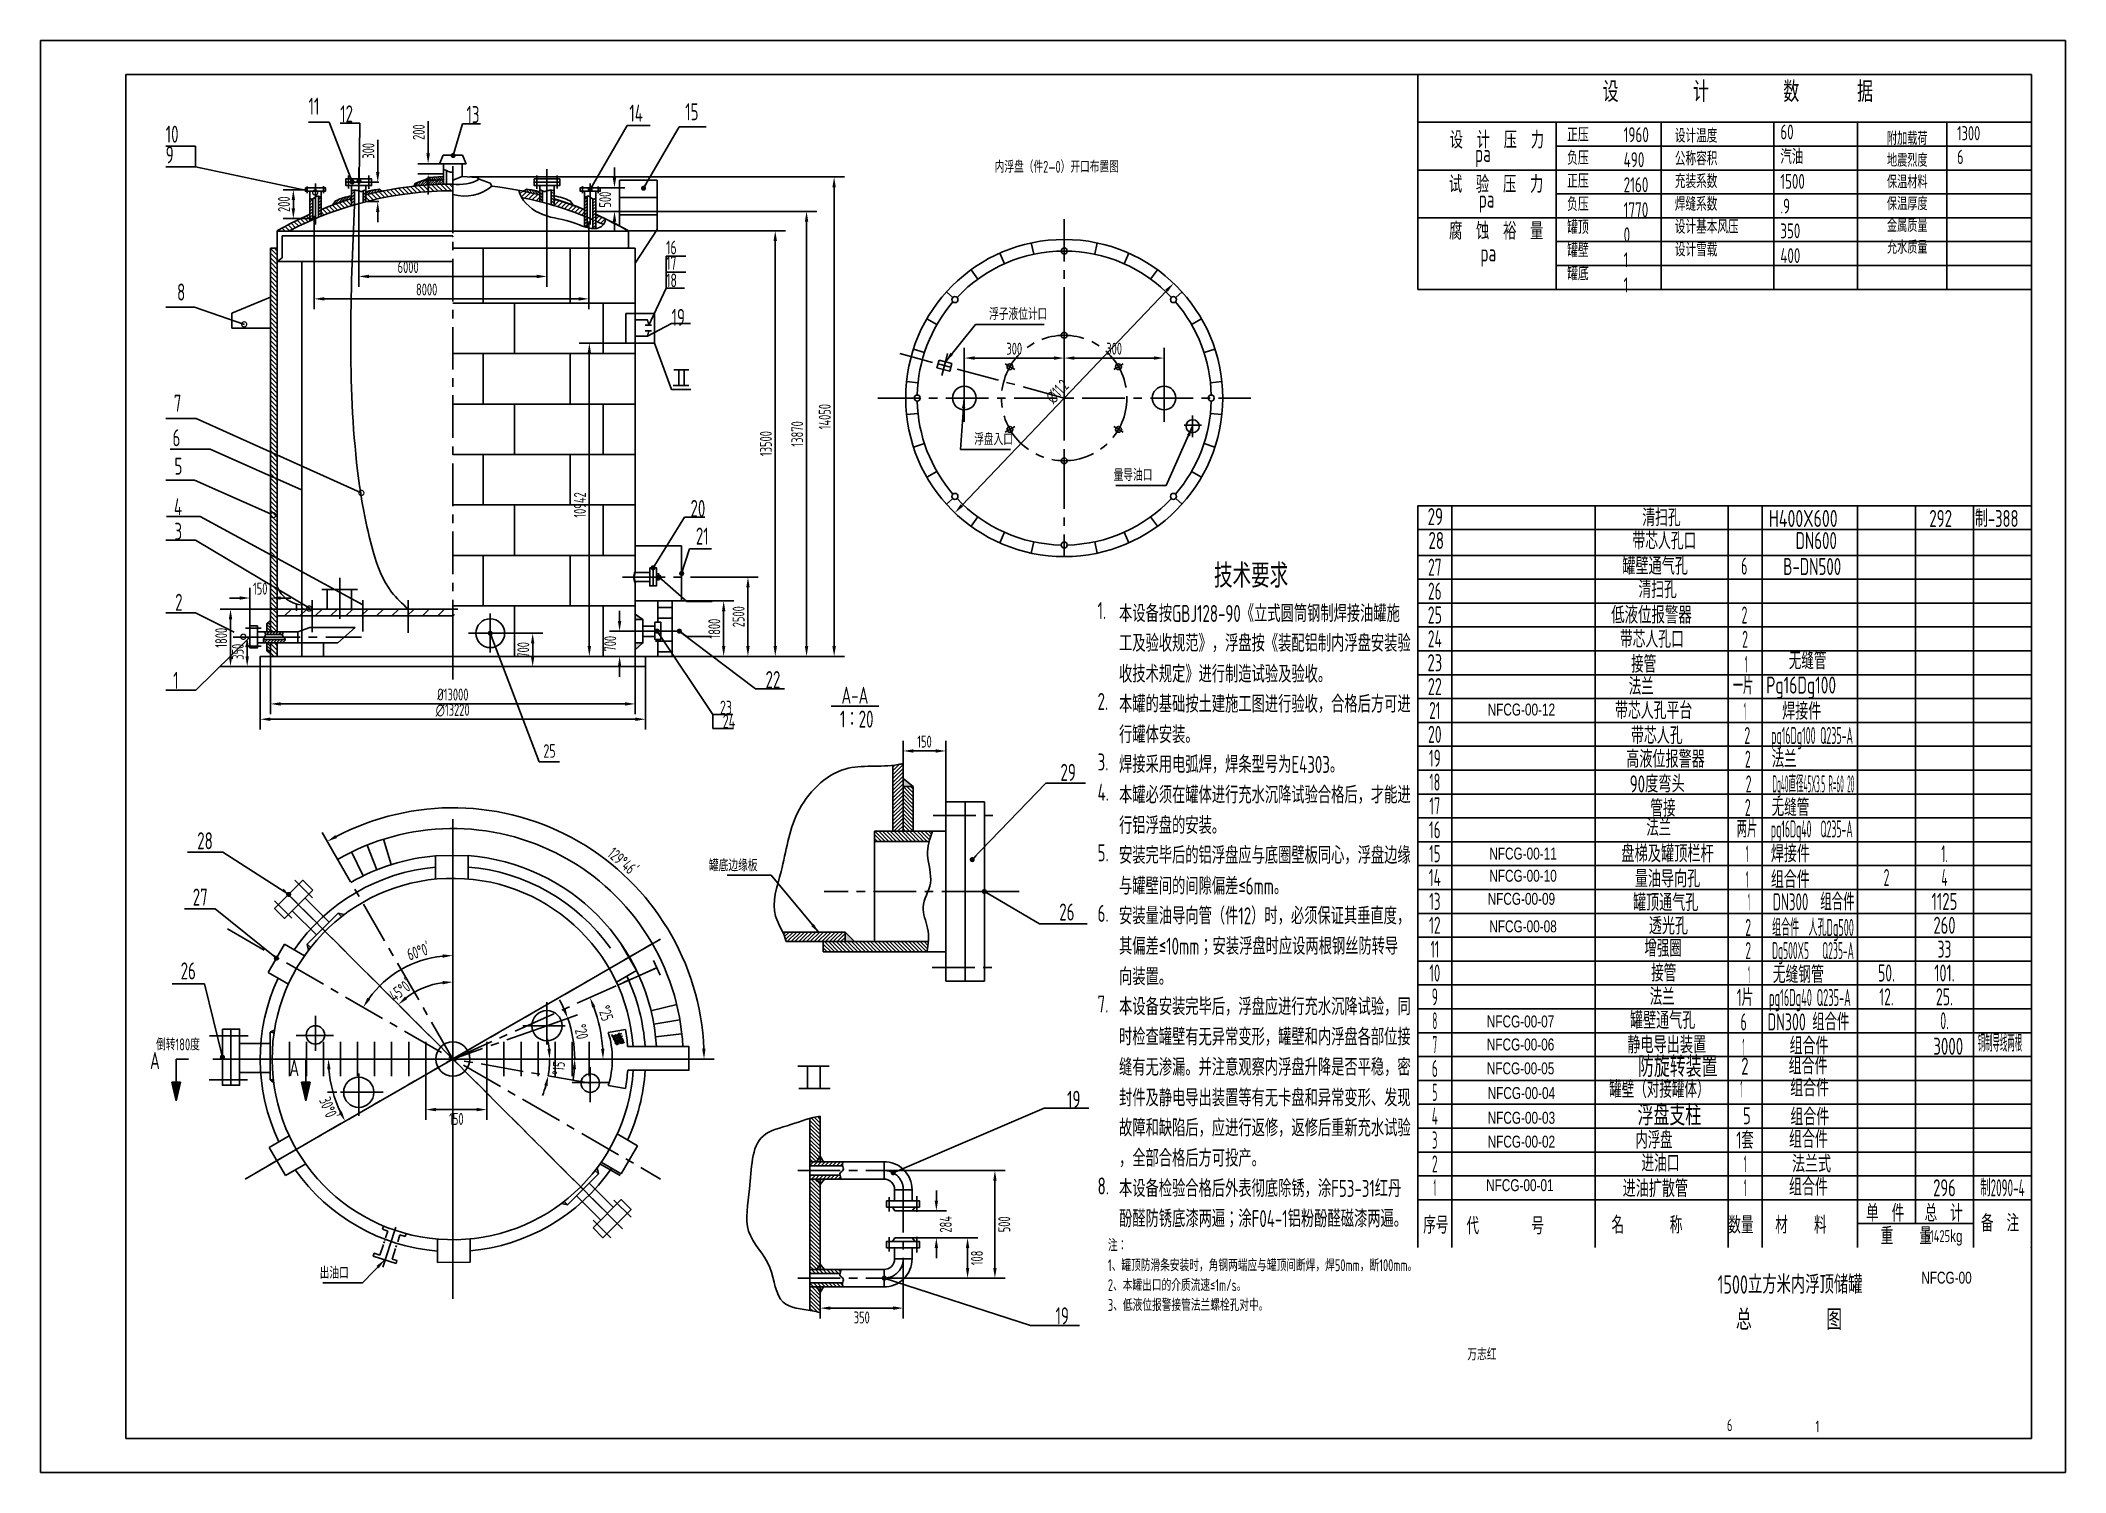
# Model space of a CAD drawing. Extents: x 0 to 594, y 0 to 420.
import ezdxf
from ezdxf.enums import TextEntityAlignment as Align

# ---------------------------------------------------------------- set-up
doc = ezdxf.new("R2010")
doc.units = 0
doc.header["$LTSCALE"] = 10
for name, pattern in [('G', [2, 1.25, -0.25, 0.25, -0.25]), ('J', [2, 1.25, -0.25, 0.25, -0.25]), ('K', [2.5, 1.25, -0.25, 0.25, -0.25, 0.25, -0.25])]:
    doc.linetypes.add(name, pattern=pattern)
doc.layers.get('0').update_dxf_attribs({"linetype": 'CONTINUOUS'})
doc.layers.get('DEFPOINTS').update_dxf_attribs({"linetype": 'CONTINUOUS'})
for name, color, linetype in [('01', 7, 'CONTINUOUS'), ('02', 1, 'CONTINUOUS'), ('02C', 3, 'CONTINUOUS'), ('05', 4, 'G'), ('06', 14, 'J'), ('07', 6, 'K'), ('08', 1, 'CONTINUOUS'), ('10', 1, 'CONTINUOUS'), ('11', 3, 'CONTINUOUS')]:
    doc.layers.add(name, color=color, linetype=linetype)
doc.styles.get("Standard").update_dxf_attribs({"font": 'isocp.shx', "width": 0.707, "bigfont": 'intecad.shx'})
doc.dimstyles.new('INTE', dxfattribs={"dimtxt": 3.5, "dimasz": 3, "dimexe": 3, "dimexo": 0, "dimgap": 1, "dimtad": 2, "dimdec": 1, "dimdsep": 46, "dimlunit": 6, "dimtxsty": 'Standard', "dimcen": 0, "dimclrd": 1, "dimclre": 1, "dimclrt": 3, "dimaunit": 1, "dimadec": 0, "dimazin": 0, "dimtfac": 1, "dimtdec": 4, "dimtofl": 0, "dimtmove": 0, "dimatfit": 1, "dimfxl": 0, "dimtzin": 0, "dimarcsym": 0})
doc.dimstyles.new('INTE$0', dxfattribs={"dimtxt": 3.5, "dimasz": 3, "dimexe": 3, "dimexo": 0, "dimgap": 1, "dimtad": 1, "dimdec": 1, "dimdsep": 46, "dimlunit": 6, "dimtxsty": 'Standard', "dimcen": 0, "dimclrd": 1, "dimclre": 1, "dimclrt": 3, "dimaunit": 1, "dimadec": 0, "dimazin": 0, "dimtfac": 1, "dimtdec": 4, "dimtofl": 0, "dimtmove": 0, "dimatfit": 1, "dimfxl": 0, "dimtzin": 0, "dimarcsym": 0})
doc.dimstyles.new('INTE$2', dxfattribs={"dimtxt": 3.5, "dimasz": 3, "dimexe": 3, "dimexo": 0, "dimgap": 1, "dimtad": 2, "dimdec": 1, "dimdsep": 46, "dimlunit": 6, "dimtxsty": 'Standard', "dimcen": 0, "dimclrd": 1, "dimclre": 1, "dimclrt": 3, "dimaunit": 1, "dimadec": 1, "dimazin": 0, "dimtfac": 1, "dimtdec": 4, "dimtmove": 0, "dimatfit": 0, "dimfxl": 0, "dimtzin": 0, "dimarcsym": 0})
doc.dimstyles.new('INTE$7', dxfattribs={"dimtxt": 3.5, "dimasz": 1.5, "dimexe": 3, "dimexo": 0, "dimgap": 1, "dimtad": 2, "dimtoh": 1, "dimdec": 1, "dimdsep": 46, "dimlunit": 6, "dimtxsty": 'Standard', "dimblk1": 'DOT', "dimblk2": 'DOT', "dimsah": 1, "dimcen": 0, "dimclrd": 1, "dimclre": 1, "dimclrt": 3, "dimaunit": 1, "dimadec": 0, "dimazin": 0, "dimtfac": 1, "dimtdec": 4, "dimtmove": 0, "dimatfit": 1, "dimldrblk": 'DOT', "dimfxl": 0, "dimtzin": 0, "dimarcsym": 0})
pattern_1 = [(135, (0, -10), (-0.6735192, -0.6735192), [])]
pattern_2 = [(45, (0, -10), (-0.3367596, 0.3367596), [])]
pattern_3 = [(45, (0, -10), (-0.4490128, 0.4490128), [])]
pattern_4 = [(135, (-16.2564, -10), (-0.561266, -0.561266), [])]

msp = doc.modelspace()

# ---------------------------------------------------------------- texts
at = {"color": 3, "char_height": 3.5}
for s, insert, attachment_point in [('浮子液位计口', (278.25, 339.79), 4), ('浮盘入口', (273.87, 303.05), 4), ('量导油口', (326.17, 292.56), 6), ('罐底边缘板', (210.31, 178.06), 6)]:
    msp.add_mtext(s, dxfattribs=dict(at, insert=insert, attachment_point=attachment_point))
at = {"layer": '01', "color": 3, "width": 0.707}
msp.add_text('∅13220', height=3.5, dxfattribs=at).set_placement((115.93, 221.92))
at = {"layer": '01', "attachment_point": 1}
for s, insert, char_height, width in [('\\C3;设  计  压  力', (413.37, 393.33), 5, 38.261), ('\\C3;1960\\P490\\P2160\\P1770\\P0\\P1\\P1', (464.39, 394.57), 4.403, 18.3375), ('\\C3;设计温度\\P公称容积\\P充装系数\\P焊缝系数\\P设计基本风压\\P设计雪载', (479.41, 394.08), 4.008, 25.3841), ('{\\C3;60\\P汽油\\P1500\\P.9\\P350\\P400}', (510.35, 395.36), 4.352, 24.922), ('\\C3;附加载荷\\P地震烈度\\P保温材料\\P保温厚度\\P金属质量\\P充水质量', (541.63, 393.2), 3.83, 55.8144), ('\\C3;  pa', (416.78, 389.39), 5, 13.361), ('\\C3;试  验  压  力', (413.14, 380.33), 5, 37.957), ('   \\C3;pa', (415.84, 376.01), 5, 16.397), ('\\C3;腐  蚀  裕  量', (413.17, 366.61), 5, 34.617), ('\\C3;   pa', (416.34, 360.21), 5, 15.487), ('{\\C3;  \\H1.149x; DN600}', (509.28, 275.83), 4.352, 28), ('{\\C3;  \\H1.149x;B-DN500}', (507.68, 268.22), 4.352, 28), ('A', (32.13, 123.33), 5, 7.703), ('A', (73, 121.27), 5, 4.813), ('{\\C3;51425\\fArial|b0|i0|c0|p32;kg}', (552.62, 71.1), 3.5, 17)]:
    msp.add_mtext(s, dxfattribs=dict(at, insert=insert, char_height=char_height, width=width))
at = {"layer": '01', "insert": (447.81, 394.38), "char_height": 4.066, "attachment_point": 1}
msp.add_mtext('\\C3;正压\\P负压\\P正压\\P负压\\P罐顶\\P罐壁\\P罐底', dxfattribs=at)
at = {"layer": '02', "attachment_point": 1}
for s, insert, char_height, width in [('{\\C3;6}', (38.72, 306), 5, 5.3346), ('{\\C3;4}', (39.15, 285.74), 5, 5.1212), ('{\\C3;29}', (406.9, 282.86), 5, 10), ('{\\C3;28}', (407.13, 275.86), 5, 10), ('{\\fArial|b0|i0|c0|p32;\\C3;NFCG-00-12}', (424.5, 225.52), 3.5, 42), ('{\\fArial|b0|i0|c0|p32;\\C3;NFCG-00-11}', (424.99, 183.28), 3.5, 42), ('{\\fArial|b0|i0|c0|p32;\\C3;NFCG-00-10}', (424.99, 176.77), 3.5, 42), ('{\\fArial|b0|i0|c0|p32;\\C3;NFCG-00-09}', (424.5, 170.01), 3.5, 42), ('{\\fArial|b0|i0|c0|p32;\\C3;NFCG-00-08}', (424.99, 161.94), 3.5, 42), ('{\\fArial|b0|i0|c0|p32;\\C3;NFCG-00-07}', (424.26, 134.04), 3.5, 42), ('{\\fArial|b0|i0|c0|p32;\\C3;NFCG-00-06}', (424.26, 127.28), 3.5, 42), ('{\\C3;3000}', (555.22, 127.51), 5, 17), ('{\\fArial|b0|i0|c0|p32;\\C3;NFCG-00-05}', (424.26, 120.28), 3.5, 42), ('{\\C3;防旋转装置}', (468.59, 121.99), 6, 39), ('{\\C3;2}', (498.87, 121.68), 5, 10), ('{\\fArial|b0|i0|c0|p32;\\C3;NFCG-00-04}', (424.5, 113.04), 3.5, 42), ('{\\C3;浮盘支柱}', (468.47, 107.78), 6, 39), ('{\\C3;5}', (499.37, 107.13), 5, 10), ('{\\fArial|b0|i0|c0|p32;\\C3;NFCG-00-03}', (424.5, 105.79), 3.5, 42), ('{\\fArial|b0|i0|c0|p32;\\C3;NFCG-00-02}', (424.5, 98.79), 3.5, 42), ('{\\fArial|b0|i0|c0|p32;\\C3;NFCG-00-01}', (424.05, 86.02), 3.5, 42), ('{\\fArial|b0|i0|c0|p32;\\C3;NFCG-00}', (551.7, 58.89), 3.5, 50), ('{\\C3;6}', (494.7, 15.63), 3.5, 91.0338), ('{\\C3;1}', (520.67, 15.24), 3.5, 65.0592)]:
    msp.add_mtext(s, dxfattribs=dict(at, insert=insert, char_height=char_height, width=width))
at = {"layer": '02C', "attachment_point": 1}
for s, insert, char_height, width in [('设         计         数       据  ', (458.25, 407.97), 6, 122.967), ('1300\\P6', (562.19, 394.89), 4.165, 21.32)]:
    msp.add_mtext(s, dxfattribs=dict(at, insert=insert, char_height=char_height, width=width))
at = {"layer": '05', "color": 3, "insert": (90.43, 58.57), "char_height": 3.5, "attachment_point": 6}
msp.add_mtext('出油口', dxfattribs=at)
at = {"layer": '08', "color": 3, "insert": (212.78, 301.77), "char_height": 3.5, "attachment_point": 5, "rotation": 90}
msp.add_mtext('13500', dxfattribs=at)
at = {"layer": '10', "color": 3, "width": 0.707}
msp.add_text('1500立方米内浮顶储罐', height=5.4, dxfattribs=at).set_placement((491.94, 52.44))
at = {"layer": '10', "attachment_point": 1}
for s, insert, char_height, width in [('{\\C3;20}', (190.67, 285.25), 5, 6.471), ('{\\C3;21}', (192.25, 277.13), 5, 4.857), ('{\\C3;22}', (212.69, 235.05), 5, 8.042), ('{\\C3;23}', (199.31, 226.38), 4, 3.791), ('{\\C3;24}', (200.14, 222.3), 4, 3.119), ('{\\C3;25}', (147.53, 213.62), 4, 4.688), ('{\\C3;29}', (299.19, 207.85), 5, 11.935), ('{\\C3;28}', (45.98, 187.79), 5, 9.828), ('{\\C3;27}', (44.65, 171.25), 5, 7.715), ('{\\C3;26}', (298.84, 166.89), 5, 8.835), ('{\\C3;26}', (41.11, 149.61), 5, 6.603), ('{\\C3;19}', (301.12, 111.96), 5, 8.019), ('\\C3;注：\\P1、罐顶防滑条安装时，角钢两端应与罐顶间断焊，焊50mm，断100mm。\\P2、本罐出口的介质流速≤1m/s。\\P3、低液位报警接管法兰螺栓孔对中。', (313.1, 68.38), 3.5, 87.608), ('{\\C3;19}', (297.73, 48.45), 5, 8.213), ('\\C3;总         图', (497.32, 47.82), 6, 34.168), ('{\\C3;万志红}', (418.55, 36.4), 3.5, 12)]:
    msp.add_mtext(s, dxfattribs=dict(at, insert=insert, char_height=char_height, width=width))
at = {"layer": '10', "color": 3, "insert": (120.95, 228.17), "char_height": 3.5, "attachment_point": 5}
msp.add_mtext('%%c13000', dxfattribs=at)
at = {"layer": '11'}
for s, width, p, p2 in [('清扫孔', 1.052446, (469.85, 277.53), (481.1, 277.53)), ('H400X600', 0.688874, (507, 277.31), (527.16, 277.31)), ('292', 0.663248, (554.05, 277.31), (560.72, 277.31)), ('制-388', 0.75619, (567.44, 277.31), (580.21, 277.31)), ('带芯人孔口', 1.083099, (466.98, 270.73), (485.73, 270.73)), ('27', 0.636523, (407.01, 263), (410.99, 263)), ('罐壁通气孔', 1.06872, (464.03, 263.33), (483.24, 263.33)), ('6', 0.600695, (498.87, 263.33), (500.68, 263.33)), ('清扫孔', 1.052446, (468.73, 256.45), (479.99, 256.45)), ('26', 0.612226, (407.01, 256), (410.99, 256)), ('25', 0.643264, (406.92, 249), (411.08, 249)), ('低液位报警器', 1.090405, (460.73, 249), (484.37, 249)), ('2', 0.562593, (498.97, 249), (500.69, 249)), ('24', 0.611065, (406.94, 242), (411.06, 242)), ('带芯人孔口', 1.083099, (463.29, 241.89), (482.04, 241.89)), ('2', 0.562593, (499.16, 241.89), (500.87, 241.89)), ('23', 0.670853, (406.83, 235), (411.17, 235)), ('接管', 1.080902, (466.59, 234.58), (473.92, 234.58)), ('1', 0.404, (499.95, 234.58), (500.66, 234.58)), ('无缝管', 1.058306, (512.83, 235.59), (523.86, 235.59)), ('22', 0.629695, (406.94, 228), (411.06, 228)), ('法兰', 1.058859, (465.89, 228.05), (473.19, 228.05)), ('一片', 0.884553, (496.39, 228.25), (502.39, 228.25)), ('Pg16Dg100', 0.689179, (506.2, 228.45), (526.7, 228.45)), ('21', 0.623098, (407.36, 221), (410.64, 221)), ('带芯人孔平台', 1.052793, (461.9, 220.98), (484.49, 220.98)), ('1', 0.404, (499.59, 220.78), (500.3, 220.78)), ('焊接件', 1.067744, (510.9, 220.78), (522.32, 220.78)), ('20', 0.636567, (407.01, 214), (410.99, 214)), ('带芯人孔', 1.054659, (466.57, 213.66), (481.69, 213.66)), ('2', 0.562593, (499.8, 213.66), (501.52, 213.66)), ('pg16Dg100 Q235-A', 0.442396, (507.66, 213.66), (531.66, 213.66)), ('19', 0.612447, (407.28, 207), (410.72, 207)), ('高液位报警器', 1.063221, (465.15, 206.73), (488.19, 206.73)), ('2', 0.562593, (499.96, 206.73), (501.68, 206.73)), ('法兰', 1.058859, (507.82, 206.73), (515.12, 206.73)), ('18', 0.606, (407.41, 200), (410.59, 200)), ('90度弯头', 0.917437, (466.17, 199.46), (482.32, 199.46)), ('2', 0.562593, (500.19, 199.46), (501.91, 199.46)), ('Dg40直径45X3.5 R=60 20', 0.35538, (508.05, 199.46), (532.05, 199.46)), ('17', 0.606, (407.41, 193), (410.59, 193)), ('管接', 1.051531, (472.24, 192.33), (479.61, 192.33)), ('2', 0.562593, (499.94, 192.53), (501.66, 192.53)), ('无缝管', 1.058306, (507.8, 192.53), (518.83, 192.53)), ('16', 0.610556, (407.32, 186), (410.68, 186)), ('法兰', 1.058859, (471.04, 186.65), (478.33, 186.65)), ('两片', 0.884553, (497.58, 186.25), (503.58, 186.25)), ('pg16Dg40  Q235-A', 0.442396, (507.58, 186.25), (531.58, 186.25)), ('盘梯及罐顶栏杆', 1.073021, (463.72, 178.98), (490.82, 178.98)), ('焊接件', 1.067744, (507.57, 178.98), (519, 178.98)), ('15', 0.609833, (407.34, 179), (410.66, 179)), ('1', 0.404, (500.22, 178.98), (500.93, 178.98)), ('1.', 0.543846, (557.62, 179), (559.38, 179)), ('14', 0.614783, (407.23, 172), (410.77, 172)), ('量油导向孔', 1.066899, (467.67, 171.64), (486.85, 171.64)), ('1', 0.404, (500.22, 171.44), (500.93, 171.44)), ('组合件', 1.064684, (507.58, 171.44), (518.97, 171.44)), ('2', 0.562593, (540.64, 172), (542.36, 172)), ('4', 0.543846, (557.62, 172), (559.38, 172)), ('13', 0.609833, (407.34, 165), (410.66, 165)), ('罐顶通气孔', 1.065078, (467.14, 164.66), (486.29, 164.66)), ('1', 0.404, (500.79, 164.89), (501.49, 164.89)), ('DN300  组合件', 0.722924, (508.14, 164.89), (532.14, 164.89)), ('1125', 0.660719, (554.72, 165), (562.28, 165)), ('12', 0.611465, (407.3, 158), (410.7, 158)), ('透光孔', 1.070803, (471.81, 157.81), (483.26, 157.81)), ('2', 0.562593, (500.06, 157.36), (501.78, 157.36)), ('组合件  人孔Dg500', 0.608327, (507.92, 157.36), (531.92, 157.36)), ('260', 0.66184, (555.27, 158), (561.73, 158)), ('11', 0.582235, (407.76, 151), (410.24, 151)), ('增强圈', 1.068994, (470.48, 151.25), (481.44, 151.25)), ('2', 0.562593, (500.06, 150.58), (501.78, 150.58)), ('Dg500X5   Q235-A', 0.442396, (507.92, 150.58), (531.92, 150.58)), ('33', 0.624881, (556.48, 151), (560.52, 151)), ('10', 0.606076, (407.41, 144), (410.59, 144)), ('接管', 1.080902, (472.48, 144), (479.81, 144)), ('1', 0.404, (500.79, 143.55), (501.5, 143.55)), ('无缝钢管', 1.0637, (508.14, 143.55), (523.1, 143.55)), ('50.', 0.638581, (539.03, 144), (543.97, 144)), ('101.', 0.649676, (555.5, 144), (561.5, 144)), ('9', 0.579528, (408.1, 137), (409.9, 137)), ('法兰', 1.058859, (472.03, 137.03), (479.33, 137.03)), ('1片', 0.868836, (497.58, 136.81), (502.48, 136.81)), ('pg16Dg40 Q235-A', 0.45933, (507.03, 136.81), (531.03, 136.81)), ('12.', 0.628444, (539.38, 137), (543.62, 137)), ('25.', 0.650163, (555.98, 137), (561.02, 137)), ('8', 0.514182, (408.29, 130), (409.71, 130)), ('罐壁通气孔', 1.065078, (466.25, 130.11), (485.4, 130.11)), ('6', 0.600695, (498.68, 129.66), (500.49, 129.66)), ('DN300 组合件', 0.769267, (506.59, 129.66), (530.59, 129.66)), ('0.', 0.58289, (557.26, 130), (559.74, 130)), ('7', 0.514182, (408.29, 123), (409.71, 123)), ('静电导出装置', 1.073213, (465.46, 122.94), (488.6, 122.94)), ('1', 0.404, (499.2, 122.3), (499.91, 122.3)), ('组合件', 1.064684, (513.08, 122.66), (524.47, 122.66)), ('铜制导线两根', 0.602899, (568.26, 123.43), (581.26, 123.43)), ('6', 0.600695, (408.1, 116), (409.9, 116)), ('组合件', 1.064684, (512.81, 116.78), (524.2, 116.78)), ('5', 0.527686, (408.22, 109), (409.78, 109)), ('罐壁（对接罐体）', 1.099885, (460.13, 109.88), (489.59, 109.88)), ('1', 0.404, (498.61, 110.02), (499.32, 110.02)), ('组合件', 1.064684, (513.25, 110.29), (524.64, 110.29)), ('4', 0.543846, (408.12, 102), (409.88, 102)), ('组合件', 1.064684, (513.31, 101.82), (524.7, 101.82)), ('3', 0.527686, (408.22, 95), (409.78, 95)), ('内浮盘', 1.020996, (467.84, 95), (478.7, 95)), ('1套', 0.64041, (497.45, 95), (502.55, 95)), ('组合件', 1.064684, (512.9, 95.22), (524.29, 95.22)), ('2', 0.562593, (408.14, 88), (409.86, 88)), ('进油口', 1.115316, (469.59, 88.22), (480.78, 88.22)), ('1', 0.404, (499.65, 88), (500.35, 88)), ('法兰式', 1.093346, (513.78, 88), (525.23, 88)), ('1', 0.404, (408.65, 81), (409.35, 81)), ('进油扩散管', 1.081668, (464.12, 80.78), (483.27, 80.78)), ('1', 0.404, (499.65, 81), (500.35, 81)), ('组合件', 1.064684, (512.9, 81.22), (524.29, 81.22)), ('296', 0.66302, (555.18, 81), (561.82, 81)), ('制2090-4', 0.493864, (569, 81), (582, 81))]:
    msp.add_text(s, height=5, dxfattribs=dict(at, width=width)).set_placement(p, p2, align=Align.FIT)
at = {"layer": '11', "attachment_point": 1}
for s, insert, char_height, width in [('11', (78.63, 403.23), 5, 5.95), ('12', (87.91, 400.98), 5, 5.47), ('13', (124.95, 400.78), 5, 4.111), ('14', (172.74, 401.19), 5, 6.139), ('15', (189.12, 401.6), 5, 6.188), ('10', (36.73, 395.03), 5, 6.487), ('9', (36.73, 388.98), 5, 4.354), ('内浮盘（件2—0）开口布置图', (279.88, 384.71), 3.5, 61.7433), ('16', (183.51, 361.28), 4, 5.926), ('17', (183.51, 356.74), 4, 5.754), ('18', (183.51, 351.67), 4, 8.179), ('8', (40.06, 348.72), 5, 6.077), ('19', (185.12, 341.29), 5, 5.647), ('7', (39.08, 316.11), 5, 7.101), ('5', (39.29, 297.65), 5, 7.101), ('3', (39.29, 278.54), 5, 5.668), ('2', (39.5, 257.73), 5, 6.692), ('1', (38.92, 234.83), 5, 6.552), ('A-A', (234.96, 230.47), 5, 42.476), ('1：20', (234.52, 223.47), 5, 10.072), ('倒转180度', (33.89, 127.3), 3.5, 16.674)]:
    msp.add_mtext(s, dxfattribs=dict(at, insert=insert, char_height=char_height, width=width))
at = {"layer": '11', "attachment_point": 7}
for s, insert, char_height in [('技术要求', (344.22, 259.5), 7), ('1.', (310.08, 250.3), 5), ('本设备按GBJ128-90《立式圆筒钢制焊接油罐施', (316.37, 249.41), 5), ('工及验收规范》，浮盘按《装配铝制内浮盘安装验', (316.37, 240.57), 5), ('收技术规定》进行制造试验及验收。', (316.37, 231.65), 5), ('2.', (310.08, 223.65), 5), ('本罐的基础按土建施工图进行验收，合格后方可进', (316.37, 222.72), 5), ('行罐体安装。', (316.37, 213.89), 5), ('3.', (310.08, 205.89), 5), ('焊接采用电弧焊，焊条型号为E4303。', (316.37, 205.01), 5), ('4.', (310.08, 197.01), 5), ('本罐必须在罐体进行充水沉降试验合格后，才能进', (316.37, 196.08), 5), ('行铝浮盘的安装。', (316.37, 187.25), 5), ('5.', (310.08, 179.25), 5), ('安装完毕后的铝浮盘应与底圈壁板同心，浮盘边缘', (316.37, 178.37), 5), ('与罐壁间的间隙偏差≤6mm。', (316.37, 169.49), 5), ('6.', (310.08, 161.49), 5), ('安装量油导向管（件12）时，必须保证其垂直度，', (316.37, 160.61), 5), ('其偏差≤10mm；安装浮盘时应设两根钢丝防转导', (316.37, 151.73), 5), ('向装置。', (316.37, 142.9), 5), ('7.', (310.08, 134.9), 5), ('本设备安装完毕后，浮盘应进行充水沉降试验，同', (316.37, 133.97), 5), ('时检查罐壁有无异常变形，罐壁和内浮盘各部位接', (316.37, 125.09), 5), ('缝有无渗漏。并注意观察内浮盘升降是否平稳，密', (316.37, 116.21), 5), ('封件及静电导出装置等有无卡盘和异常变形、发现', (316.37, 107.33), 5), ('故障和缺陷后，应进行返修，返修后重新充水试验', (316.37, 98.41), 5), ('，全部合格后方可投产。', (316.37, 89.53), 5), ('8.', (310.08, 81.53), 5), ('本设备检验合格后外表彻底除锈，涂F53-31红丹', (316.37, 80.65), 5), ('酚醛防锈底漆两遍；涂F04-1铝粉酚醛磁漆两遍。', (316.37, 71.81), 5)]:
    msp.add_mtext(s, dxfattribs=dict(at, insert=insert, char_height=char_height))

# ---------------------------------------------------------------- blocks, each defined once
blk = doc.blocks.new('*U1')
at = {"layer": '01'}
for points in [[(584, 410), (25, 410)], [(25, 410), (25, 10)], [(584, 10), (584, 410)], [(25, 10), (584, 10)]]:
    blk.add_lwpolyline(points, dxfattribs=at)
at = {"layer": '02'}
for points in [[(594, 420), (0, 420)], [(0, 420), (0, 0)], [(594, 0), (594, 420)], [(0, 0), (594, 0)]]:
    blk.add_lwpolyline(points, dxfattribs=at)
blk = doc.blocks.new('*D2')
at = {"layer": '01', "color": 1, "lineweight": -2}
for p, q in [((171.71, 331.24), (157.99, 331.24)), ((160.99, 242.37), (160.99, 328.24)), ((174.45, 239.37), (157.99, 239.37))]:
    blk.add_line(p, q, dxfattribs=at)
at = {"layer": '01', "color": 1}
for points in [[(160.49, 328.24), (161.49, 328.24), (160.99, 331.24)], [(160.49, 242.37), (161.49, 242.37), (160.99, 239.37)]]:
    blk.add_solid(points, dxfattribs=at)
at = {"layer": 'DEFPOINTS', "color": 0}
for p in [(160.99, 331.24), (171.71, 331.24), (174.45, 239.37)]:
    blk.add_point(p, dxfattribs=at)
at = {"layer": '01', "color": 3, "insert": (158.24, 283.77), "char_height": 3.5, "attachment_point": 5, "rotation": 90}
blk.add_mtext('10942', dxfattribs=at)
blk = doc.blocks.new('*D3')
at = {"color": 1, "linetype": 'ByBlock'}
for p, q in [((169.87, 249.77), (169.87, 252.77)), ((172.31, 246.77), (166.87, 246.77)), ((174.45, 239.37), (166.87, 239.37)), ((169.87, 236.37), (169.87, 233.37))]:
    blk.add_line(p, q, dxfattribs=at)
for points in [[(169.37, 249.77), (170.37, 249.77), (169.87, 246.77)], [(169.37, 236.37), (170.37, 236.37), (169.87, 239.37)]]:
    blk.add_solid(points, dxfattribs=at)
at = {"layer": 'DEFPOINTS', "color": 0, "linetype": 'ByBlock'}
for p in [(172.31, 246.77), (169.87, 239.37), (174.45, 239.37)]:
    blk.add_point(p, dxfattribs=at)
at = {"color": 3, "linetype": 'ByBlock', "insert": (167.12, 243.07), "char_height": 3.5, "attachment_point": 5, "rotation": 90}
blk.add_mtext('700', dxfattribs=at)
blk = doc.blocks.new('*D4')
at = {"color": 1, "linetype": 'ByBlock'}
for p, q in [((69.45, 253.25), (52.74, 253.25)), ((55.74, 250.25), (55.74, 239.37)), ((64.45, 236.37), (52.74, 236.37))]:
    blk.add_line(p, q, dxfattribs=at)
for points in [[(55.24, 250.25), (56.24, 250.25), (55.74, 253.25)], [(55.24, 239.37), (56.24, 239.37), (55.74, 236.37)]]:
    blk.add_solid(points, dxfattribs=at)
at = {"layer": 'DEFPOINTS', "color": 0, "linetype": 'ByBlock'}
for p in [(69.45, 253.25), (55.74, 236.37), (64.45, 236.37)]:
    blk.add_point(p, dxfattribs=at)
at = {"color": 3, "linetype": 'ByBlock', "insert": (52.99, 244.81), "char_height": 3.5, "attachment_point": 5, "rotation": 90}
blk.add_mtext('1800', dxfattribs=at)
blk = doc.blocks.new('*D5')
at = {"color": 1, "linetype": 'ByBlock'}
for p, q in [((58.42, 256.48), (55.42, 256.48)), ((61.42, 248.3), (61.42, 259.48)), ((67.45, 248.97), (67.45, 259.48)), ((70.45, 256.48), (73.45, 256.48))]:
    blk.add_line(p, q, dxfattribs=at)
for points in [[(58.42, 256.98), (58.42, 255.98), (61.42, 256.48)], [(70.45, 256.98), (70.45, 255.98), (67.45, 256.48)]]:
    blk.add_solid(points, dxfattribs=at)
at = {"layer": 'DEFPOINTS', "color": 0, "linetype": 'ByBlock'}
for p in [(61.42, 256.48), (61.42, 248.3), (67.45, 248.97)]:
    blk.add_point(p, dxfattribs=at)
at = {"color": 3, "linetype": 'ByBlock', "insert": (64.44, 259.23), "char_height": 3.5, "attachment_point": 5}
blk.add_mtext('150', dxfattribs=at)
blk = doc.blocks.new('*D6')
at = {"color": 1, "linetype": 'ByBlock'}
for p, q in [((113.71, 386.86), (113.71, 396.38)), ((117.01, 383.86), (110.71, 383.86)), ((118.19, 380.86), (110.71, 380.86)), ((113.71, 377.86), (113.71, 374.86))]:
    blk.add_line(p, q, dxfattribs=at)
for points in [[(113.21, 386.86), (114.21, 386.86), (113.71, 383.86)], [(113.21, 377.86), (114.21, 377.86), (113.71, 380.86)]]:
    blk.add_solid(points, dxfattribs=at)
at = {"layer": 'DEFPOINTS', "color": 0, "linetype": 'ByBlock'}
for p in [(113.71, 383.86), (117.01, 383.86), (118.19, 380.86)]:
    blk.add_point(p, dxfattribs=at)
at = {"color": 3, "linetype": 'ByBlock', "insert": (110.96, 393.12), "char_height": 3.5, "attachment_point": 5, "rotation": 90}
blk.add_mtext('200', dxfattribs=at)
blk = doc.blocks.new('*D7')
at = {"color": 1, "linetype": 'ByBlock'}
for p, q in [((78.27, 376.23), (71.17, 376.23)), ((74.17, 373.23), (74.17, 370.76)), ((80.66, 367.76), (71.17, 367.76))]:
    blk.add_line(p, q, dxfattribs=at)
for points in [[(73.67, 373.23), (74.67, 373.23), (74.17, 376.23)], [(73.67, 370.76), (74.67, 370.76), (74.17, 367.76)]]:
    blk.add_solid(points, dxfattribs=at)
at = {"layer": 'DEFPOINTS', "color": 0, "linetype": 'ByBlock'}
for p in [(78.27, 376.23), (74.17, 367.76), (80.66, 367.76)]:
    blk.add_point(p, dxfattribs=at)
at = {"color": 3, "linetype": 'ByBlock', "insert": (71.42, 371.99), "char_height": 3.5, "attachment_point": 5, "rotation": 90}
blk.add_mtext('200', dxfattribs=at)
blk = doc.blocks.new('*D8')
at = {"color": 1, "linetype": 'ByBlock'}
for p, q in [((113, 116.68), (113, 103.44)), ((130.95, 116.27), (130.95, 103.44)), ((116, 106.44), (127.95, 106.44))]:
    blk.add_line(p, q, dxfattribs=at)
for points in [[(116, 106.94), (116, 105.94), (113, 106.44)], [(127.95, 106.94), (127.95, 105.94), (130.95, 106.44)]]:
    blk.add_solid(points, dxfattribs=at)
at = {"layer": 'DEFPOINTS', "color": 0, "linetype": 'ByBlock'}
for p in [(113, 116.68), (130.95, 116.27), (130.95, 106.44)]:
    blk.add_point(p, dxfattribs=at)
at = {"color": 3, "linetype": 'ByBlock', "insert": (121.97, 103.69), "char_height": 3.5, "attachment_point": 5}
blk.add_mtext('150', dxfattribs=at)
blk = doc.blocks.new('*D9')
at = {"color": 1, "linetype": 'ByBlock'}
for p, q in [((292.25, 313.32), (292.25, 321.12)), ((321.55, 325.63), (321.55, 315.12)), ((295.25, 318.12), (318.55, 318.12))]:
    blk.add_line(p, q, dxfattribs=at)
for points in [[(295.25, 318.62), (295.25, 317.62), (292.25, 318.12)], [(318.55, 318.62), (318.55, 317.62), (321.55, 318.12)]]:
    blk.add_solid(points, dxfattribs=at)
at = {"layer": 'DEFPOINTS', "color": 0, "linetype": 'ByBlock'}
for p in [(321.55, 325.63), (321.55, 318.12), (292.25, 313.32)]:
    blk.add_point(p, dxfattribs=at)
at = {"color": 3, "linetype": 'ByBlock', "insert": (306.9, 320.87), "char_height": 3.5, "attachment_point": 5}
blk.add_mtext('300', dxfattribs=at)
blk = doc.blocks.new('*D10')
at = {"color": 1, "linetype": 'ByBlock'}
for p, q in [((321.55, 306.39), (321.55, 321.12)), ((350.85, 313.32), (350.85, 321.12)), ((324.55, 318.12), (347.85, 318.12))]:
    blk.add_line(p, q, dxfattribs=at)
for points in [[(324.55, 318.62), (324.55, 317.62), (321.55, 318.12)], [(347.85, 318.62), (347.85, 317.62), (350.85, 318.12)]]:
    blk.add_solid(points, dxfattribs=at)
at = {"layer": 'DEFPOINTS', "color": 0, "linetype": 'ByBlock'}
for p in [(350.85, 318.12), (350.85, 313.32), (321.55, 306.39)]:
    blk.add_point(p, dxfattribs=at)
at = {"color": 3, "linetype": 'ByBlock', "insert": (336.2, 320.87), "char_height": 3.5, "attachment_point": 5}
blk.add_mtext('300', dxfattribs=at)
blk = doc.blocks.new('*D11')
at = {"color": 1, "linetype": 'ByBlock'}
blk.add_line((351.56, 337.88), (291.54, 274.91), dxfattribs=at)
for points in [[(351.2, 338.23), (351.92, 337.54), (353.63, 340.05)], [(291.17, 275.25), (291.9, 274.56), (289.47, 272.74)]]:
    blk.add_solid(points, dxfattribs=at)
at = {"layer": 'DEFPOINTS', "color": 0, "linetype": 'ByBlock'}
for p in [(353.63, 340.05), (289.47, 272.74)]:
    blk.add_point(p, dxfattribs=at)
at = {"color": 3, "linetype": 'ByBlock', "insert": (319.56, 308.29), "char_height": 3.5, "attachment_point": 5, "rotation": 46.37246}
blk.add_mtext('∅11.2', dxfattribs=at)
blk = doc.blocks.new('*D12')
at = {"color": 1, "linetype": 'ByBlock'}
for p, q in [((269.27, 205.39), (269.27, 214.62)), ((281.85, 196.67), (281.85, 214.62)), ((272.27, 211.62), (278.85, 211.62))]:
    blk.add_line(p, q, dxfattribs=at)
for points in [[(272.27, 212.12), (272.27, 211.12), (269.27, 211.62)], [(278.85, 212.12), (278.85, 211.12), (281.85, 211.62)]]:
    blk.add_solid(points, dxfattribs=at)
at = {"layer": 'DEFPOINTS', "color": 0, "linetype": 'ByBlock'}
for p in [(281.85, 211.62), (269.27, 205.39), (281.85, 196.67)]:
    blk.add_point(p, dxfattribs=at)
at = {"color": 3, "linetype": 'ByBlock', "insert": (275.56, 214.37), "char_height": 3.5, "attachment_point": 5}
blk.add_mtext('150', dxfattribs=at)
blk = doc.blocks.new('*D13')
at = {"color": 1, "linetype": 'ByBlock'}
for p, q in [((296.55, 79.75), (296.55, 82.75)), ((289.45, 76.75), (299.55, 76.75)), ((289.45, 68.84), (299.55, 68.84)), ((296.55, 65.84), (296.55, 62.84))]:
    blk.add_line(p, q, dxfattribs=at)
for points in [[(296.05, 79.75), (297.05, 79.75), (296.55, 76.75)], [(296.05, 65.84), (297.05, 65.84), (296.55, 68.84)]]:
    blk.add_solid(points, dxfattribs=at)
at = {"layer": 'DEFPOINTS', "color": 0, "linetype": 'ByBlock'}
for p in [(289.45, 76.75), (289.45, 68.84), (296.55, 68.84)]:
    blk.add_point(p, dxfattribs=at)
at = {"color": 3, "linetype": 'ByBlock', "insert": (299.3, 72.79), "char_height": 3.5, "attachment_point": 5, "rotation": 90}
blk.add_mtext('284', dxfattribs=at)
blk = doc.blocks.new('*D14')
at = {"color": 1, "linetype": 'ByBlock'}
for p, q in [((299.55, 68.84), (308.7, 68.84)), ((305.7, 65.84), (305.7, 59.99)), ((281.09, 56.99), (308.7, 56.99))]:
    blk.add_line(p, q, dxfattribs=at)
for points in [[(305.2, 65.84), (306.2, 65.84), (305.7, 68.84)], [(305.2, 59.99), (306.2, 59.99), (305.7, 56.99)]]:
    blk.add_solid(points, dxfattribs=at)
at = {"layer": 'DEFPOINTS', "color": 0, "linetype": 'ByBlock'}
for p in [(299.55, 68.84), (281.09, 56.99), (305.7, 56.99)]:
    blk.add_point(p, dxfattribs=at)
at = {"color": 3, "linetype": 'ByBlock', "insert": (308.45, 62.92), "char_height": 3.5, "attachment_point": 5, "rotation": 90}
blk.add_mtext('108', dxfattribs=at)
blk = doc.blocks.new('*D15')
at = {"color": 1, "linetype": 'ByBlock'}
for p, q in [((281.27, 88.59), (316.72, 88.59)), ((313.72, 85.59), (313.72, 59.99)), ((308.7, 56.99), (316.72, 56.99))]:
    blk.add_line(p, q, dxfattribs=at)
for points in [[(313.22, 85.59), (314.22, 85.59), (313.72, 88.59)], [(313.22, 59.99), (314.22, 59.99), (313.72, 56.99)]]:
    blk.add_solid(points, dxfattribs=at)
at = {"layer": 'DEFPOINTS', "color": 0, "linetype": 'ByBlock'}
for p in [(281.27, 88.59), (308.7, 56.99), (313.72, 56.99)]:
    blk.add_point(p, dxfattribs=at)
at = {"color": 3, "linetype": 'ByBlock', "insert": (316.47, 72.79), "char_height": 3.5, "attachment_point": 5, "rotation": 90}
blk.add_mtext('500', dxfattribs=at)
blk = doc.blocks.new('*D16')
at = {"color": 1, "linetype": 'ByBlock'}
for p, q in [((286.85, 62.66), (286.85, 45.21)), ((262.48, 52.82), (262.48, 45.21)), ((265.48, 48.21), (283.85, 48.21))]:
    blk.add_line(p, q, dxfattribs=at)
for points in [[(265.48, 48.71), (265.48, 47.71), (262.48, 48.21)], [(283.85, 48.71), (283.85, 47.71), (286.85, 48.21)]]:
    blk.add_solid(points, dxfattribs=at)
at = {"layer": 'DEFPOINTS', "color": 0, "linetype": 'ByBlock'}
for p in [(286.85, 62.66), (262.48, 52.82), (286.85, 48.21)]:
    blk.add_point(p, dxfattribs=at)
at = {"color": 3, "linetype": 'ByBlock', "insert": (274.66, 45.46), "char_height": 3.5, "attachment_point": 5}
blk.add_mtext('350', dxfattribs=at)
blk = doc.blocks.new('_DOT')
at = {"color": 0, "linetype": 'ByBlock'}
blk.add_line((-0.5, 0), (-1, 0), dxfattribs=at)
at = {"color": 0, "linetype": 'ByBlock', "const_width": 0.5}
blk.add_lwpolyline([(-0.25, 0, 1), (0.25, 0, 1)], format="xyb", close=True, dxfattribs=at)
blk = doc.blocks.new('_DOTSMALL')
at = {"color": 0, "linetype": 'ByBlock', "const_width": 0.5}
blk.add_lwpolyline([(-0.0625, 0, 1), (0.0625, 0, 1)], format="xyb", close=True, dxfattribs=at)
blk = doc.blocks.new('*D18')
at = {"color": 1, "linetype": 'ByBlock'}
for p, q in [((98.92, 381.41), (98.92, 390.87)), ((99.22, 378.41), (95.92, 378.41)), ((99.22, 372.74), (95.92, 372.74)), ((98.92, 369.74), (98.92, 366.74))]:
    blk.add_line(p, q, dxfattribs=at)
for points in [[(98.42, 381.41), (99.42, 381.41), (98.92, 378.41)], [(98.42, 369.74), (99.42, 369.74), (98.92, 372.74)]]:
    blk.add_solid(points, dxfattribs=at)
at = {"layer": 'DEFPOINTS', "color": 0, "linetype": 'ByBlock'}
for p in [(98.92, 378.41), (99.22, 378.41), (99.22, 372.74)]:
    blk.add_point(p, dxfattribs=at)
at = {"color": 3, "linetype": 'ByBlock', "insert": (96.17, 387.64), "char_height": 3.5, "attachment_point": 5, "rotation": 90}
blk.add_mtext('300', dxfattribs=at)
blk = doc.blocks.new('*D19')
at = {"color": 1, "linetype": 'ByBlock'}
for p, q in [((168.37, 379.79), (168.37, 382.79)), ((164.18, 376.79), (171.37, 376.79)), ((162.87, 369.87), (171.37, 369.87)), ((168.37, 366.87), (168.37, 363.87))]:
    blk.add_line(p, q, dxfattribs=at)
for points in [[(167.87, 379.79), (168.87, 379.79), (168.37, 376.79)], [(167.87, 366.87), (168.87, 366.87), (168.37, 369.87)]]:
    blk.add_solid(points, dxfattribs=at)
at = {"layer": 'DEFPOINTS', "color": 0, "linetype": 'ByBlock'}
for p in [(164.18, 376.79), (162.87, 369.87), (168.37, 369.87)]:
    blk.add_point(p, dxfattribs=at)
at = {"color": 3, "linetype": 'ByBlock', "insert": (165.62, 373.33), "char_height": 3.5, "attachment_point": 5, "rotation": 90}
blk.add_mtext('500', dxfattribs=at)
blk = doc.blocks.new('*D20')
at = {"layer": '08', "color": 1, "lineweight": -2}
for p, q in [((93.36, 372.18), (93.36, 347.8)), ((148.55, 372.12), (148.55, 347.8)), ((96.36, 350.8), (145.55, 350.8))]:
    blk.add_line(p, q, dxfattribs=at)
at = {"layer": '08', "color": 1}
for points in [[(96.36, 351.3), (96.36, 350.3), (93.36, 350.8)], [(145.55, 351.3), (145.55, 350.3), (148.55, 350.8)]]:
    blk.add_solid(points, dxfattribs=at)
at = {"layer": 'DEFPOINTS', "color": 0}
for p in [(93.36, 372.18), (148.55, 372.12), (148.55, 350.8)]:
    blk.add_point(p, dxfattribs=at)
at = {"layer": '08', "color": 3, "insert": (107.84, 353.55), "char_height": 3.5, "attachment_point": 5}
blk.add_mtext('6000   ', dxfattribs=at)
blk = doc.blocks.new('*D21')
at = {"layer": '08', "color": 1, "lineweight": -2}
for p, q in [((80.29, 368.58), (80.29, 341.22)), ((160.88, 366.88), (160.88, 341.22)), ((83.29, 344.22), (157.88, 344.22))]:
    blk.add_line(p, q, dxfattribs=at)
at = {"layer": '08', "color": 1}
for points in [[(83.29, 344.72), (83.29, 343.72), (80.29, 344.22)], [(157.88, 344.72), (157.88, 343.72), (160.88, 344.22)]]:
    blk.add_solid(points, dxfattribs=at)
at = {"layer": 'DEFPOINTS', "color": 0}
for p in [(80.29, 368.58), (160.88, 366.88), (160.88, 344.22)]:
    blk.add_point(p, dxfattribs=at)
at = {"layer": '08', "color": 3, "insert": (113.27, 346.97), "char_height": 3.5, "attachment_point": 5}
blk.add_mtext('8000', dxfattribs=at)
blk = doc.blocks.new('*D22')
at = {"color": 1, "linetype": 'ByBlock'}
for p, q in [((137.55, 246.15), (147.37, 246.15)), ((144.37, 243.15), (144.37, 239.37)), ((137.55, 236.37), (147.37, 236.37))]:
    blk.add_line(p, q, dxfattribs=at)
for points in [[(143.87, 243.15), (144.87, 243.15), (144.37, 246.15)], [(143.87, 239.37), (144.87, 239.37), (144.37, 236.37)]]:
    blk.add_solid(points, dxfattribs=at)
at = {"layer": 'DEFPOINTS', "color": 0, "linetype": 'ByBlock'}
for p in [(137.55, 246.15), (137.55, 236.37), (144.37, 236.37)]:
    blk.add_point(p, dxfattribs=at)
at = {"color": 3, "linetype": 'ByBlock', "insert": (141.62, 241.26), "char_height": 3.5, "attachment_point": 5, "rotation": 90}
blk.add_mtext('700', dxfattribs=at)
blk = doc.blocks.new('*D23')
at = {"color": 1, "linetype": 'ByBlock'}
for p, q in [((188.07, 255.61), (203.39, 255.61)), ((200.39, 252.61), (200.39, 242.37)), ((188.07, 239.37), (203.39, 239.37))]:
    blk.add_line(p, q, dxfattribs=at)
for points in [[(199.89, 252.61), (200.89, 252.61), (200.39, 255.61)], [(199.89, 242.37), (200.89, 242.37), (200.39, 239.37)]]:
    blk.add_solid(points, dxfattribs=at)
at = {"layer": 'DEFPOINTS', "color": 0, "linetype": 'ByBlock'}
for p in [(188.07, 255.61), (188.07, 239.37), (200.39, 239.37)]:
    blk.add_point(p, dxfattribs=at)
at = {"color": 3, "linetype": 'ByBlock', "insert": (197.64, 247.49), "char_height": 3.5, "attachment_point": 5, "rotation": 90}
blk.add_mtext('1800', dxfattribs=at)
blk = doc.blocks.new('*D24')
at = {"color": 1, "linetype": 'ByBlock'}
for p, q in [((192.16, 262.61), (210.52, 262.61)), ((207.52, 259.61), (207.52, 242.37)), ((199.89, 239.37), (210.52, 239.37))]:
    blk.add_line(p, q, dxfattribs=at)
for points in [[(207.02, 259.61), (208.02, 259.61), (207.52, 262.61)], [(207.02, 242.37), (208.02, 242.37), (207.52, 239.37)]]:
    blk.add_solid(points, dxfattribs=at)
at = {"layer": 'DEFPOINTS', "color": 0, "linetype": 'ByBlock'}
for p in [(192.16, 262.61), (199.89, 239.37), (207.52, 239.37)]:
    blk.add_point(p, dxfattribs=at)
at = {"color": 3, "linetype": 'ByBlock', "insert": (204.77, 250.99), "char_height": 3.5, "attachment_point": 5, "rotation": 90}
blk.add_mtext('2500', dxfattribs=at)
blk = doc.blocks.new('*D25')
at = {"layer": '08', "color": 1, "lineweight": -2}
for p, q in [((125.92, 379.97), (235.8, 379.97)), ((232.8, 376.97), (232.8, 242.37)), ((210.27, 239.37), (235.8, 239.37))]:
    blk.add_line(p, q, dxfattribs=at)
at = {"layer": '08', "color": 1}
for points in [[(232.3, 376.97), (233.3, 376.97), (232.8, 379.97)], [(232.3, 242.37), (233.3, 242.37), (232.8, 239.37)]]:
    blk.add_solid(points, dxfattribs=at)
at = {"layer": 'DEFPOINTS', "color": 0}
for p in [(125.92, 379.97), (210.27, 239.37), (232.8, 239.37)]:
    blk.add_point(p, dxfattribs=at)
at = {"layer": '08', "color": 3, "insert": (230.05, 309.67), "char_height": 3.5, "attachment_point": 5, "rotation": 90}
blk.add_mtext('14050', dxfattribs=at)
blk = doc.blocks.new('*D26')
at = {"layer": '08', "color": 1, "lineweight": -2}
for p, q in [((168.37, 369.87), (227.71, 369.87)), ((224.71, 366.87), (224.71, 242.37)), ((207.52, 239.37), (227.71, 239.37))]:
    blk.add_line(p, q, dxfattribs=at)
at = {"layer": '08', "color": 1}
for points in [[(224.21, 366.87), (225.21, 366.87), (224.71, 369.87)], [(224.21, 242.37), (225.21, 242.37), (224.71, 239.37)]]:
    blk.add_solid(points, dxfattribs=at)
at = {"layer": 'DEFPOINTS', "color": 0}
for p in [(168.37, 369.87), (207.52, 239.37), (224.71, 239.37)]:
    blk.add_point(p, dxfattribs=at)
at = {"layer": '08', "color": 3, "insert": (221.96, 304.62), "char_height": 3.5, "attachment_point": 5, "rotation": 90}
blk.add_mtext('13870', dxfattribs=at)
blk = doc.blocks.new('*D27')
at = {"color": 1, "linetype": 'ByBlock'}
for p, q in [((61.42, 245.03), (57.63, 245.03)), ((60.63, 242.03), (60.63, 239.37)), ((61.42, 236.37), (57.63, 236.37))]:
    blk.add_line(p, q, dxfattribs=at)
for points in [[(60.13, 242.03), (61.13, 242.03), (60.63, 245.03)], [(60.13, 239.37), (61.13, 239.37), (60.63, 236.37)]]:
    blk.add_solid(points, dxfattribs=at)
at = {"layer": 'DEFPOINTS', "color": 0, "linetype": 'ByBlock'}
for p in [(61.42, 245.03), (60.63, 236.37), (61.42, 236.37)]:
    blk.add_point(p, dxfattribs=at)
at = {"color": 3, "linetype": 'ByBlock', "insert": (57.88, 240.7), "char_height": 3.5, "attachment_point": 5, "rotation": 90}
blk.add_mtext('350', dxfattribs=at)
blk = doc.blocks.new('*D28')
at = {"color": 1, "linetype": 'ByBlock'}
blk.add_arc((120.95, 121.27), 22.59, 97.6154, 127.3846, dxfattribs=at)
for points in [[(117.93, 144.16), (117.99, 143.16), (120.95, 143.86)], [(107.57, 138.84), (106.91, 139.6), (104.98, 137.24)]]:
    blk.add_solid(points, dxfattribs=at)
at = {"layer": 'DEFPOINTS', "color": 0, "linetype": 'ByBlock'}
for p in [(120.95, 191.66), (71.18, 171.04), (115.11, 143.09), (170.72, 71.5), (120.95, 50.89)]:
    blk.add_point(p, dxfattribs=at)
at = {"color": 3, "linetype": 'ByBlock', "insert": (105.61, 141.43), "char_height": 3.5, "attachment_point": 5, "rotation": 37.27992}
blk.add_mtext("45°0'", dxfattribs=at)
blk = doc.blocks.new('*D29')
at = {"color": 1, "linetype": 'ByBlock'}
blk.add_arc((120.95, 121.27), 30.35, 95.66596, 144.33404, dxfattribs=at)
for points in [[(117.93, 151.97), (117.98, 150.97), (120.95, 151.62)], [(96.72, 138.7), (95.88, 139.24), (94.67, 136.45)]]:
    blk.add_solid(points, dxfattribs=at)
at = {"layer": 'DEFPOINTS', "color": 0, "linetype": 'ByBlock'}
for p in [(120.95, 191.66), (54.83, 159.45), (101.45, 144.52), (181.91, 86.08), (120.95, 50.89)]:
    blk.add_point(p, dxfattribs=at)
at = {"color": 3, "linetype": 'ByBlock', "insert": (110.84, 152.79), "char_height": 3.5, "attachment_point": 5, "rotation": 17.79062}
blk.add_mtext("60°0'", dxfattribs=at)
blk = doc.blocks.new('*D30')
at = {"color": 1, "linetype": 'ByBlock'}
blk.add_arc((120.95, 121.27), 36.48, 184.71256, 205.28744, dxfattribs=at)
for points in [[(84.09, 118.25), (85.09, 118.3), (84.47, 121.27)], [(88.41, 105.92), (87.52, 105.46), (89.36, 103.03)]]:
    blk.add_solid(points, dxfattribs=at)
at = {"layer": 'DEFPOINTS', "color": 0, "linetype": 'ByBlock'}
for p in [(181.91, 156.47), (50.57, 121.27), (191.34, 121.27), (85.02, 114.94), (60, 86.08)]:
    blk.add_point(p, dxfattribs=at)
at = {"color": 3, "linetype": 'ByBlock', "insert": (84.47, 106.85), "char_height": 3.5, "attachment_point": 5, "rotation": 291.57331}
blk.add_mtext("30°0'", dxfattribs=at)
blk = doc.blocks.new('*D31')
at = {"color": 1, "linetype": 'ByBlock'}
blk.add_line((148.55, 131.03), (157.5, 134.2), dxfattribs=at)
for start, end in [(24.28461, 29.09229), (0, 19.47694), (350.38465, 355.19232)]:
    blk.add_arc((120.95, 121.27), 35.76, start, end, dxfattribs=at)
for points in [[(154.02, 136.17), (153.09, 135.79), (154.67, 133.2)], [(156.09, 118.3), (157.09, 118.25), (156.72, 121.27)]]:
    blk.add_solid(points, dxfattribs=at)
at = {"layer": 'DEFPOINTS', "color": 0, "linetype": 'ByBlock'}
for p in [(148.55, 131.03), (156.49, 125.32), (50.57, 121.27), (120.95, 121.27), (191.34, 121.27)]:
    blk.add_point(p, dxfattribs=at)
at = {"color": 3, "linetype": 'ByBlock', "insert": (158.62, 129.3), "char_height": 3.5, "attachment_point": 5, "rotation": 282.03505}
blk.add_mtext('°20', dxfattribs=at)
blk = doc.blocks.new('*D32')
at = {"color": 1, "linetype": 'ByBlock'}
for start, end in [(6.05693, 12.11386), (350.04653, 0), (337.93267, 343.9896)]:
    blk.add_arc((120.95, 121.27), 28.39, start, end, dxfattribs=at)
for points in [[(149.69, 124.29), (148.69, 124.24), (149.35, 121.27)], [(147.76, 113.55), (148.73, 113.33), (148.92, 116.37)]]:
    blk.add_solid(points, dxfattribs=at)
at = {"layer": 'DEFPOINTS', "color": 0, "linetype": 'ByBlock'}
for p in [(120.95, 121.27), (120.95, 121.27), (149.3, 119.63), (191.34, 121.27), (161.25, 114.2)]:
    blk.add_point(p, dxfattribs=at)
at = {"color": 3, "linetype": 'ByBlock', "insert": (151.98, 118.54), "char_height": 3.5, "attachment_point": 5, "rotation": 84.96892}
blk.add_mtext('°15', dxfattribs=at)
blk = doc.blocks.new('*D33')
at = {"color": 1, "linetype": 'ByBlock'}
for p, q in [((85.76, 182.23), (82.61, 187.68)), ((191.34, 121.27), (197.64, 121.27))]:
    blk.add_line(p, q, dxfattribs=at)
blk.add_arc((120.95, 121.27), 73.69, 2.33288, 117.66712, dxfattribs=at)
for points in [[(86.98, 186.09), (86.5, 186.97), (84.11, 185.09)], [(195.08, 124.28), (194.08, 124.26), (194.64, 121.27)]]:
    blk.add_solid(points, dxfattribs=at)
at = {"layer": 'DEFPOINTS', "color": 0, "linetype": 'ByBlock'}
for p in [(133.75, 193.84), (85.76, 182.23), (50.57, 121.27), (120.95, 121.27), (191.34, 121.27)]:
    blk.add_point(p, dxfattribs=at)
at = {"color": 3, "linetype": 'ByBlock', "insert": (170.79, 179.23), "char_height": 3.5, "attachment_point": 5, "rotation": 319.3089}
blk.add_mtext("129°46'", dxfattribs=at)
blk = doc.blocks.new('*D34')
at = {"color": 1, "linetype": 'ByBlock'}
blk.add_arc((120.95, 121.27), 44.07, 3.90122, 20.24106, dxfattribs=at)
for points in [[(161.84, 136.33), (162.76, 136.71), (161.17, 139.3)], [(165.42, 124.29), (164.42, 124.25), (165.02, 121.27)]]:
    blk.add_solid(points, dxfattribs=at)
at = {"layer": 'DEFPOINTS', "color": 0, "linetype": 'ByBlock'}
for p in [(180.71, 148.06), (164.59, 127.44), (50.57, 121.27), (120.95, 121.27), (191.34, 121.27)]:
    blk.add_point(p, dxfattribs=at)
at = {"color": 3, "linetype": 'ByBlock', "insert": (165.8, 134.73), "char_height": 3.5, "attachment_point": 5, "rotation": 286.70179}
blk.add_mtext('°25', dxfattribs=at)
blk = doc.blocks.new('*U36')
at = {"layer": '01'}
for p, q in [((-180, 14), (-180, 0)), ((-180, 14), (0, 14)), ((-170, 14), (-170, 0)), ((-128, 14), (-128, 0)), ((-89, 14), (-89, 0)), ((-79, 14), (-79, 0)), ((-51, 14), (-51, 0)), ((-34, 14), (-34, 7)), ((-17, 14), (-17, 0)), ((0, 14), (0, 0)), ((-51, 7), (-17, 7))]:
    blk.add_line(p, q, dxfattribs=at)
at = {"layer": '11', "width": 0.67}
for s, p in [('单  件', (-42.9, 7.58)), ('总  计', (-25.73, 7.58))]:
    blk.add_text(s, height=5, dxfattribs=at).set_placement(p, align=Align.CENTER)
for s, p in [('序号', (-178.39, 4.08)), ('代        号', (-165.71, 3.83)), ('名       称', (-123.17, 4.09)), (' 数量', (-90.81, 4.08)), ('材    料', (-75.11, 4.09)), ('重    量', (-44.21, 0.87)), ('备  注', (-14.78, 4.63))]:
    blk.add_text(s, height=5, dxfattribs=at).set_placement(p)
blk = doc.blocks.new('*U37', base_point=(404, 87))
at = {"layer": '01'}
for p, q in [((404, 80), (404, 87)), ((414, 80), (414, 87)), ((456, 80), (456, 87)), ((495, 80), (495, 87)), ((505, 80), (505, 87)), ((533, 80), (533, 87)), ((550, 80), (550, 87)), ((567, 80), (567, 87)), ((584, 80), (584, 87))]:
    blk.add_line(p, q, dxfattribs=at)
at = {"layer": '02'}
blk.add_line((404, 87), (584, 87), dxfattribs=at)
blk = doc.blocks.new('*U38', base_point=(404, 94))
at = {"layer": '01'}
for p, q in [((404, 87), (404, 94)), ((414, 87), (414, 94)), ((456, 87), (456, 94)), ((495, 87), (495, 94)), ((505, 87), (505, 94)), ((533, 87), (533, 94)), ((550, 87), (550, 94)), ((567, 87), (567, 94)), ((584, 87), (584, 94))]:
    blk.add_line(p, q, dxfattribs=at)
at = {"layer": '02'}
blk.add_line((404, 94), (584, 94), dxfattribs=at)
blk = doc.blocks.new('*U39', base_point=(404, 101))
at = {"layer": '01'}
for p, q in [((404, 94), (404, 101)), ((414, 94), (414, 101)), ((456, 94), (456, 101)), ((495, 94), (495, 101)), ((505, 94), (505, 101)), ((533, 94), (533, 101)), ((550, 94), (550, 101)), ((567, 94), (567, 101)), ((584, 94), (584, 101))]:
    blk.add_line(p, q, dxfattribs=at)
at = {"layer": '02'}
blk.add_line((404, 101), (584, 101), dxfattribs=at)
blk = doc.blocks.new('*U40', base_point=(404, 108))
at = {"layer": '01'}
for p, q in [((404, 101), (404, 108)), ((414, 101), (414, 108)), ((456, 101), (456, 108)), ((495, 101), (495, 108)), ((505, 101), (505, 108)), ((533, 101), (533, 108)), ((550, 101), (550, 108)), ((567, 101), (567, 108)), ((584, 101), (584, 108))]:
    blk.add_line(p, q, dxfattribs=at)
at = {"layer": '02'}
blk.add_line((404, 108), (584, 108), dxfattribs=at)
blk = doc.blocks.new('*U41', base_point=(404, 115))
at = {"layer": '01'}
for p, q in [((404, 108), (404, 115)), ((414, 108), (414, 115)), ((456, 108), (456, 115)), ((495, 108), (495, 115)), ((505, 108), (505, 115)), ((533, 108), (533, 115)), ((550, 108), (550, 115)), ((567, 108), (567, 115)), ((584, 108), (584, 115))]:
    blk.add_line(p, q, dxfattribs=at)
at = {"layer": '02'}
blk.add_line((404, 115), (584, 115), dxfattribs=at)
blk = doc.blocks.new('*U42', base_point=(404, 122))
at = {"layer": '01'}
for p, q in [((404, 115), (404, 122)), ((414, 115), (414, 122)), ((456, 115), (456, 122)), ((495, 115), (495, 122)), ((505, 115), (505, 122)), ((533, 115), (533, 122)), ((550, 115), (550, 122)), ((567, 115), (567, 122)), ((584, 115), (584, 122))]:
    blk.add_line(p, q, dxfattribs=at)
at = {"layer": '02'}
blk.add_line((404, 122), (584, 122), dxfattribs=at)
blk = doc.blocks.new('*U43', base_point=(404, 129))
at = {"layer": '01'}
for p, q in [((404, 122), (404, 129)), ((414, 122), (414, 129)), ((456, 122), (456, 129)), ((495, 122), (495, 129)), ((505, 122), (505, 129)), ((533, 122), (533, 129)), ((550, 122), (550, 129)), ((567, 122), (567, 129)), ((584, 122), (584, 129))]:
    blk.add_line(p, q, dxfattribs=at)
at = {"layer": '02'}
blk.add_line((404, 129), (584, 129), dxfattribs=at)
blk = doc.blocks.new('*U44', base_point=(404, 136))
at = {"layer": '01'}
for p, q in [((404, 129), (404, 136)), ((414, 129), (414, 136)), ((456, 129), (456, 136)), ((495, 129), (495, 136)), ((505, 129), (505, 136)), ((533, 129), (533, 136)), ((550, 129), (550, 136)), ((567, 129), (567, 136)), ((584, 129), (584, 136))]:
    blk.add_line(p, q, dxfattribs=at)
at = {"layer": '02'}
blk.add_line((404, 136), (584, 136), dxfattribs=at)
blk = doc.blocks.new('*U45', base_point=(404, 143))
at = {"layer": '01'}
for p, q in [((404, 136), (404, 143)), ((414, 136), (414, 143)), ((456, 136), (456, 143)), ((495, 136), (495, 143)), ((505, 136), (505, 143)), ((533, 136), (533, 143)), ((550, 136), (550, 143)), ((567, 136), (567, 143)), ((584, 136), (584, 143))]:
    blk.add_line(p, q, dxfattribs=at)
at = {"layer": '02'}
blk.add_line((404, 143), (584, 143), dxfattribs=at)
blk = doc.blocks.new('*U46', base_point=(404, 150))
at = {"layer": '01'}
for p, q in [((404, 143), (404, 150)), ((414, 143), (414, 150)), ((456, 143), (456, 150)), ((495, 143), (495, 150)), ((505, 143), (505, 150)), ((533, 143), (533, 150)), ((550, 143), (550, 150)), ((567, 143), (567, 150)), ((584, 143), (584, 150))]:
    blk.add_line(p, q, dxfattribs=at)
at = {"layer": '02'}
blk.add_line((404, 150), (584, 150), dxfattribs=at)
blk = doc.blocks.new('*U47', base_point=(404, 157))
at = {"layer": '01'}
for p, q in [((404, 150), (404, 157)), ((414, 150), (414, 157)), ((456, 150), (456, 157)), ((495, 150), (495, 157)), ((505, 150), (505, 157)), ((533, 150), (533, 157)), ((550, 150), (550, 157)), ((567, 150), (567, 157)), ((584, 150), (584, 157))]:
    blk.add_line(p, q, dxfattribs=at)
at = {"layer": '02'}
blk.add_line((404, 157), (584, 157), dxfattribs=at)
blk = doc.blocks.new('*U48', base_point=(404, 164))
at = {"layer": '01'}
for p, q in [((404, 157), (404, 164)), ((414, 157), (414, 164)), ((456, 157), (456, 164)), ((495, 157), (495, 164)), ((505, 157), (505, 164)), ((533, 157), (533, 164)), ((550, 157), (550, 164)), ((567, 157), (567, 164)), ((584, 157), (584, 164))]:
    blk.add_line(p, q, dxfattribs=at)
at = {"layer": '02'}
blk.add_line((404, 164), (584, 164), dxfattribs=at)
blk = doc.blocks.new('*U49', base_point=(404, 171))
at = {"layer": '01'}
for p, q in [((404, 164), (404, 171)), ((414, 164), (414, 171)), ((456, 164), (456, 171)), ((495, 164), (495, 171)), ((505, 164), (505, 171)), ((533, 164), (533, 171)), ((550, 164), (550, 171)), ((567, 164), (567, 171)), ((584, 164), (584, 171))]:
    blk.add_line(p, q, dxfattribs=at)
at = {"layer": '02'}
blk.add_line((404, 171), (584, 171), dxfattribs=at)
blk = doc.blocks.new('*U50', base_point=(404, 178))
at = {"layer": '01'}
for p, q in [((404, 171), (404, 178)), ((414, 171), (414, 178)), ((456, 171), (456, 178)), ((495, 171), (495, 178)), ((505, 171), (505, 178)), ((533, 171), (533, 178)), ((550, 171), (550, 178)), ((567, 171), (567, 178)), ((584, 171), (584, 178))]:
    blk.add_line(p, q, dxfattribs=at)
at = {"layer": '02'}
blk.add_line((404, 178), (584, 178), dxfattribs=at)
blk = doc.blocks.new('*U51', base_point=(404, 185))
at = {"layer": '01'}
for p, q in [((404, 178), (404, 185)), ((414, 178), (414, 185)), ((456, 178), (456, 185)), ((495, 178), (495, 185)), ((505, 178), (505, 185)), ((533, 178), (533, 185)), ((550, 178), (550, 185)), ((567, 178), (567, 185)), ((584, 178), (584, 185))]:
    blk.add_line(p, q, dxfattribs=at)
at = {"layer": '02'}
blk.add_line((404, 185), (584, 185), dxfattribs=at)
blk = doc.blocks.new('*U52', base_point=(404, 192))
at = {"layer": '01'}
for p, q in [((404, 185), (404, 192)), ((414, 185), (414, 192)), ((456, 185), (456, 192)), ((495, 185), (495, 192)), ((505, 185), (505, 192)), ((533, 185), (533, 192)), ((550, 185), (550, 192)), ((567, 185), (567, 192)), ((584, 185), (584, 192))]:
    blk.add_line(p, q, dxfattribs=at)
at = {"layer": '02'}
blk.add_line((404, 192), (584, 192), dxfattribs=at)
blk = doc.blocks.new('*U53', base_point=(404, 199))
at = {"layer": '01'}
for p, q in [((404, 192), (404, 199)), ((414, 192), (414, 199)), ((456, 192), (456, 199)), ((495, 192), (495, 199)), ((505, 192), (505, 199)), ((533, 192), (533, 199)), ((550, 192), (550, 199)), ((567, 192), (567, 199)), ((584, 192), (584, 199))]:
    blk.add_line(p, q, dxfattribs=at)
at = {"layer": '02'}
blk.add_line((404, 199), (584, 199), dxfattribs=at)
blk = doc.blocks.new('*U54', base_point=(404, 206))
at = {"layer": '01'}
for p, q in [((404, 199), (404, 206)), ((414, 199), (414, 206)), ((456, 199), (456, 206)), ((495, 199), (495, 206)), ((505, 199), (505, 206)), ((533, 199), (533, 206)), ((550, 199), (550, 206)), ((567, 199), (567, 206)), ((584, 199), (584, 206))]:
    blk.add_line(p, q, dxfattribs=at)
at = {"layer": '02'}
blk.add_line((404, 206), (584, 206), dxfattribs=at)
blk = doc.blocks.new('*U55', base_point=(404, 213))
at = {"layer": '01'}
for p, q in [((404, 206), (404, 213)), ((414, 206), (414, 213)), ((456, 206), (456, 213)), ((495, 206), (495, 213)), ((505, 206), (505, 213)), ((533, 206), (533, 213)), ((550, 206), (550, 213)), ((567, 206), (567, 213)), ((584, 206), (584, 213))]:
    blk.add_line(p, q, dxfattribs=at)
at = {"layer": '02'}
blk.add_line((404, 213), (584, 213), dxfattribs=at)
blk = doc.blocks.new('*U56', base_point=(404, 220))
at = {"layer": '01'}
for p, q in [((404, 213), (404, 220)), ((414, 213), (414, 220)), ((456, 213), (456, 220)), ((495, 213), (495, 220)), ((505, 213), (505, 220)), ((533, 213), (533, 220)), ((550, 213), (550, 220)), ((567, 213), (567, 220)), ((584, 213), (584, 220))]:
    blk.add_line(p, q, dxfattribs=at)
at = {"layer": '02'}
blk.add_line((404, 220), (584, 220), dxfattribs=at)
blk = doc.blocks.new('*U57', base_point=(404, 227))
at = {"layer": '01'}
for p, q in [((404, 220), (404, 227)), ((414, 220), (414, 227)), ((456, 220), (456, 227)), ((495, 220), (495, 227)), ((505, 220), (505, 227)), ((533, 220), (533, 227)), ((550, 220), (550, 227)), ((567, 220), (567, 227)), ((584, 220), (584, 227))]:
    blk.add_line(p, q, dxfattribs=at)
at = {"layer": '02'}
blk.add_line((404, 227), (584, 227), dxfattribs=at)
blk = doc.blocks.new('*U58', base_point=(404, 241))
at = {"layer": '01'}
for p, q in [((404, 234), (404, 241)), ((414, 234), (414, 241)), ((456, 234), (456, 241)), ((495, 234), (495, 241)), ((505, 234), (505, 241)), ((533, 234), (533, 241)), ((550, 234), (550, 241)), ((567, 234), (567, 241)), ((584, 234), (584, 241))]:
    blk.add_line(p, q, dxfattribs=at)
at = {"layer": '02'}
blk.add_line((404, 241), (584, 241), dxfattribs=at)
blk = doc.blocks.new('*U59', base_point=(404, 248))
at = {"layer": '01'}
for p, q in [((404, 241), (404, 248)), ((414, 241), (414, 248)), ((456, 241), (456, 248)), ((495, 241), (495, 248)), ((505, 241), (505, 248)), ((533, 241), (533, 248)), ((550, 241), (550, 248)), ((567, 241), (567, 248)), ((584, 241), (584, 248))]:
    blk.add_line(p, q, dxfattribs=at)
at = {"layer": '02'}
blk.add_line((404, 248), (584, 248), dxfattribs=at)
blk = doc.blocks.new('*U60', base_point=(404, 255))
at = {"layer": '01'}
for p, q in [((404, 248), (404, 255)), ((414, 248), (414, 255)), ((456, 248), (456, 255)), ((495, 248), (495, 255)), ((505, 248), (505, 255)), ((533, 248), (533, 255)), ((550, 248), (550, 255)), ((567, 248), (567, 255)), ((584, 248), (584, 255))]:
    blk.add_line(p, q, dxfattribs=at)
at = {"layer": '02'}
blk.add_line((404, 255), (584, 255), dxfattribs=at)
blk = doc.blocks.new('*U61', base_point=(404, 262))
at = {"layer": '01'}
for p, q in [((404, 255), (404, 262)), ((414, 255), (414, 262)), ((456, 255), (456, 262)), ((495, 255), (495, 262)), ((505, 255), (505, 262)), ((533, 255), (533, 262)), ((550, 255), (550, 262)), ((567, 255), (567, 262)), ((584, 255), (584, 262))]:
    blk.add_line(p, q, dxfattribs=at)
at = {"layer": '02'}
blk.add_line((404, 262), (584, 262), dxfattribs=at)
blk = doc.blocks.new('*U62', base_point=(404, 269))
at = {"layer": '01'}
for p, q in [((404, 262), (404, 269)), ((414, 262), (414, 269)), ((456, 262), (456, 269)), ((495, 262), (495, 269)), ((505, 262), (505, 269)), ((533, 262), (533, 269)), ((550, 262), (550, 269)), ((567, 262), (567, 269)), ((584, 262), (584, 269))]:
    blk.add_line(p, q, dxfattribs=at)
at = {"layer": '02'}
blk.add_line((404, 269), (584, 269), dxfattribs=at)

# ---------------------------------------------------------------- dimensions: what is measured, and where the dimension line sits
dim = msp.add_diameter_dim_2p(p1=(332.37, 348.8), p2=(268.21, 281.48), text='%%c11.2', dimstyle='INTE')
dim.commit()
dim.dimension.update_dxf_attribs({"geometry": '*D11', "text_midpoint": (298.3, 317.03), "insert": (-21.26, 8.74)})
for base, p1, p2, text, picture, middle, set_off in [((300.29, 326.87), (270.99, 322.06), (300.29, 334.38), '300', '*D9', (285.64, 329.62), (-21.26, 8.74)), ((329.59, 326.87), (300.29, 315.14), (329.59, 322.06), '300', '*D10', (314.94, 329.62), (-21.26, 8.74)), ((265.59, 211.62), (253.01, 205.39), (265.59, 196.67), '150', '*D12', (259.3, 214.37), (-16.26, 0))]:
    dim = msp.add_linear_dim(base=base, p1=p1, p2=p2, text=text, dimstyle='INTE')
    dim.commit()
    dim.dimension.update_dxf_attribs({"geometry": picture, "text_midpoint": middle, "insert": set_off})
dim = msp.add_linear_dim(base=(130.95, 106.44), p1=(113, 116.68), p2=(130.95, 116.27), text='150', dimstyle='INTE')
dim.commit()
dim.dimension.update_dxf_attribs({"geometry": '*D8', "text_midpoint": (121.97, 103.69)})
at = {"layer": '01'}
dim = msp.add_linear_dim(base=(160.99, 331.24), p1=(174.45, 239.37), p2=(171.71, 331.24), angle=90, text='10942', dimstyle='INTE', dxfattribs=at)
dim.commit()
dim.dimension.update_dxf_attribs({"geometry": '*D2', "text_midpoint": (160.99, 283.77), "dimtype": 160})
for base, p1, p2, text, picture, middle in [((279.95, 56.99), (247.51, 88.59), (274.94, 56.99), '500', '*D15', (282.7, 72.79)), ((262.78, 68.84), (255.69, 76.75), (255.69, 68.84), '284', '*D13', (265.53, 72.79)), ((271.94, 56.99), (265.78, 68.84), (247.33, 56.99), '108', '*D14', (274.69, 62.92))]:
    dim = msp.add_linear_dim(base=base, p1=p1, p2=p2, angle=90, text=text, dimstyle='INTE', dxfattribs=at)
    dim.commit()
    dim.dimension.update_dxf_attribs({"geometry": picture, "text_midpoint": middle, "insert": (-33.76, 0)})
dim = msp.add_linear_dim(base=(253.09, 48.21), p1=(228.71, 52.82), p2=(253.09, 62.66), text='350', dimstyle='INTE', dxfattribs=at)
dim.commit()
dim.dimension.update_dxf_attribs({"geometry": '*D16', "text_midpoint": (240.9, 45.46), "insert": (-33.76, 0)})
at = {"layer": '05'}
for base, p1, p2, text, picture, middle in [((113.71, 383.86), (118.19, 380.86), (117.01, 383.86), '200', '*D6', (110.96, 393.12)), ((74.17, 367.76), (78.27, 376.23), (80.66, 367.76), '200', '*D7', (71.42, 371.99)), ((55.74, 236.37), (69.45, 253.25), (64.45, 236.37), '1800', '*D4', (52.99, 244.81)), ((169.87, 239.37), (172.31, 246.77), (174.45, 239.37), '700', '*D3', (167.12, 243.07))]:
    dim = msp.add_linear_dim(base=base, p1=p1, p2=p2, angle=90, text=text, dimstyle='INTE', dxfattribs=at)
    dim.commit()
    dim.dimension.update_dxf_attribs({"geometry": picture, "text_midpoint": middle})
dim = msp.add_linear_dim(base=(61.42, 256.48), p1=(67.45, 248.97), p2=(61.42, 248.3), text='150', dimstyle='INTE', dxfattribs=at)
dim.commit()
dim.dimension.update_dxf_attribs({"geometry": '*D5', "text_midpoint": (64.44, 259.23)})
at = {"layer": '08'}
dim = msp.add_aligned_dim(p1=(99.22, 372.74), p2=(99.22, 378.41), distance=0.3, text='300', dimstyle='INTE', dxfattribs=at)
dim.commit()
dim.dimension.update_dxf_attribs({"geometry": '*D18', "text_midpoint": (96.17, 387.64)})
for base, p1, p2, text, picture, middle in [((168.37, 369.87), (164.18, 376.79), (162.87, 369.87), '500', '*D19', (165.62, 373.33)), ((207.52, 239.37), (192.16, 262.61), (199.89, 239.37), '2500', '*D24', (204.77, 250.99)), ((200.39, 239.37), (188.07, 255.61), (188.07, 239.37), '1800', '*D23', (197.64, 247.49)), ((60.63, 236.37), (61.42, 245.03), (61.42, 236.37), '350', '*D27', (57.88, 240.7)), ((144.37, 236.37), (137.55, 246.15), (137.55, 236.37), '700', '*D22', (141.62, 241.26))]:
    dim = msp.add_linear_dim(base=base, p1=p1, p2=p2, angle=90, text=text, dimstyle='INTE$0', dxfattribs=at)
    dim.commit()
    dim.dimension.update_dxf_attribs({"geometry": picture, "text_midpoint": middle})
for base, p1, p2, text, picture, middle in [((232.8, 239.37), (125.92, 379.97), (210.27, 239.37), '14050', '*D25', (232.8, 309.67)), ((224.71, 239.37), (168.37, 369.87), (207.52, 239.37), '13870', '*D26', (224.71, 304.62))]:
    dim = msp.add_linear_dim(base=base, p1=p1, p2=p2, angle=90, text=text, dimstyle='INTE$0', dxfattribs=at)
    dim.commit()
    dim.dimension.update_dxf_attribs({"geometry": picture, "text_midpoint": middle, "dimtype": 160})
for base, p1, p2, text, picture, middle in [((160.88, 344.22), (80.29, 368.58), (160.88, 366.88), '8000', '*D21', (113.27, 344.22)), ((148.55, 350.8), (93.36, 372.18), (148.55, 372.12), '6000   ', '*D20', (107.84, 350.8))]:
    dim = msp.add_linear_dim(base=base, p1=p1, p2=p2, text=text, dimstyle='INTE$0', dxfattribs=at)
    dim.commit()
    dim.dimension.update_dxf_attribs({"geometry": picture, "text_midpoint": middle, "dimtype": 160})
for base, line1, line2, text, picture, middle in [((133.75, 193.84), ((50.57, 121.27), (191.34, 121.27)), ((120.95, 121.27), (85.76, 182.23)), "129%%d46'", '*D33', (168.99, 177.14)), ((164.59, 127.44), ((50.57, 121.27), (191.34, 121.27)), ((120.95, 121.27), (180.71, 148.06)), '%%d25', '*D34', (163.16, 133.94)), ((156.49, 125.32), ((148.55, 131.03), (120.95, 121.27)), ((50.57, 121.27), (191.34, 121.27)), '%%D20', '*D31', (155.93, 128.73)), ((149.3, 119.63), ((161.25, 114.2), (120.95, 121.27)), ((120.95, 121.27), (191.34, 121.27)), '%%D15', '*D32', (149.24, 118.78))]:
    dim = msp.add_angular_dim_2l(base=base, line1=line1, line2=line2, text=text, dimstyle='INTE$2', override={"dimazin": 2}, dxfattribs=at)
    dim.commit()
    dim.dimension.update_dxf_attribs({"geometry": picture, "text_midpoint": middle, "dimtype": 162})
for base, line1, line2, picture, middle in [((101.45, 144.52), ((120.95, 191.66), (120.95, 50.89)), ((54.83, 159.45), (181.91, 86.08)), '*D29', (111.68, 150.17)), ((115.11, 143.09), ((71.18, 171.04), (170.72, 71.5)), ((120.95, 191.66), (120.95, 50.89)), '*D28', (107.27, 139.25)), ((85.02, 114.94), ((181.91, 156.47), (60, 86.08)), ((50.57, 121.27), (191.34, 121.27)), '*D30', (87.02, 107.86))]:
    dim = msp.add_angular_dim_2l(base=base, line1=line1, line2=line2, dimstyle='INTE$2', override={"dimazin": 2}, dxfattribs=at)
    dim.commit()
    dim.dimension.update_dxf_attribs({"geometry": picture, "text_midpoint": middle, "dimtype": 162})

# ---------------------------------------------------------------- hatches: boundary and pattern name
at = {"layer": '01'}
h = msp.add_hatch(dxfattribs=at)
h.set_pattern_fill('U', color=256, scale=3, angle=45, style=0, pattern_type=0)
h.set_pattern_definition([(45, (0, -10), (-2.12132, 2.12132), [])])
h.paths.add_polyline_path([(113.2, 379.31), (111.74, 378.79, -0.011739), (113.99, 378.99), (113.7, 379.75)])
h.paths.add_polyline_path([(110.03, 378.19), (109.99, 378.17), (109.48, 377.28, -0.002606), (110.55, 377.39)])
h = msp.add_hatch(color=256, dxfattribs=at)
h.paths.add_polyline_path([(113.7, 379.75), (113.2, 379.31), (111.74, 378.79, -0.011739), (113.99, 378.99)])
h.paths.add_polyline_path([(110.03, 378.19), (109.99, 378.17), (109.48, 377.28, -0.002606), (110.55, 377.39)])
h = msp.add_hatch(color=256, dxfattribs=at)
h.paths.add_polyline_path([(67.45, 250), (66.37, 248.97), (67.45, 248.97)])
h.paths.add_polyline_path([(67.45, 247.67), (67.45, 246.53), (68.53, 246.53)])
h.paths.add_polyline_path([(68.4, 243.32), (67.45, 243.32), (67.45, 242.27)])
h.paths.add_polyline_path([(67.45, 240.99), (66.37, 240.99), (67.45, 240.25)])
h = msp.add_hatch(color=256, dxfattribs=at)
h.paths.add_polyline_path([(176.73, 250.16), (174.45, 251.78), (174.45, 250.16)])
h.paths.add_polyline_path([(176.73, 243.3), (174.45, 243.3), (174.45, 241.26)])
h = msp.add_hatch(color=256, dxfattribs=at)
h.paths.add_polyline_path([(253.01, 203.52), (253.01, 201.23), (256.01, 201.23)])
h.paths.add_polyline_path([(238.82, 155.71), (236, 158.52), (236.01, 155.71)])
h = msp.add_hatch(color=256, dxfattribs=at)
h.paths.add_polyline_path([(89.1, 163.64), (87.3, 164.02), (88.29, 163.01, -0.004837)])
h.paths.add_polyline_path([(79.25, 153.98), (78.23, 154.96), (78.58, 153.1, -0.005239)])
h = msp.add_hatch(color=256, dxfattribs=at)
h.paths.add_polyline_path([(68.59, 129.75), (67.36, 129.18), (68.48, 129, -0.003335)])
h.paths.add_polyline_path([(68.29, 115.15), (67.36, 115.15), (68.38, 114.37, -0.003479)])
h = msp.add_hatch(color=256, dxfattribs=at)
h.paths.add_polyline_path([(39.83, 114.53), (38.55, 114.53), (39.83, 108.98)])
h.paths.add_polyline_path([(41.11, 114.53), (39.83, 114.53), (39.83, 108.98)])
h = msp.add_hatch(color=256, dxfattribs=at)
h.paths.add_polyline_path([(77.81, 114.53), (76.53, 114.53), (77.81, 108.98)])
h.paths.add_polyline_path([(79.09, 114.53), (77.81, 114.53), (77.81, 108.98)])
h = msp.add_hatch(color=256, dxfattribs=at)
h.paths.add_polyline_path([(152.8, 78.91), (154.61, 78.52), (153.62, 79.53, -0.004837)])
h.paths.add_polyline_path([(162.65, 88.56), (163.67, 87.59), (163.33, 89.44, -0.005239)])
h = msp.add_hatch(color=256, dxfattribs=at)
h.paths.add_polyline_path([(227.7, 91.15), (228.71, 91.15), (228.71, 92.77)])
h.paths.add_polyline_path([(228.71, 91.15), (229.69, 91.15), (228.71, 92.77)])
h.paths.add_polyline_path([(228.71, 86.04), (227.68, 86.04), (228.71, 84.48)])
h.paths.add_polyline_path([(228.71, 84.48), (229.99, 86.04), (228.71, 86.04)])
h = msp.add_hatch(color=256, dxfattribs=at)
h.paths.add_polyline_path([(227.7, 54.44), (228.71, 54.44), (228.71, 52.82)])
h.paths.add_polyline_path([(228.71, 54.44), (229.69, 54.44), (228.71, 52.82)])
h.paths.add_polyline_path([(228.71, 59.55), (227.68, 59.55), (228.71, 61.11)])
h.paths.add_polyline_path([(228.71, 61.11), (229.99, 59.55), (228.71, 59.55)])
at = {"layer": '02'}
h = msp.add_hatch(dxfattribs=at)
h.set_pattern_fill('ANSI31', color=256, scale=0.3, angle=90, style=0)
h.set_pattern_definition(pattern_1)
h.paths.add_polyline_path([(95.47, 374.74), (95.47, 372.74, -0.06243), (120.95, 375.91), (120.95, 377.9, -0.000269), (120.94, 377.91, 0.062398)])
h.paths.add_polyline_path([(82.29, 370.43), (82.29, 368.43, -0.022984), (91.24, 371.57), (91.24, 373.57, 0.022984)])
h.paths.add_polyline_path([(79.03, 367.06), (79.03, 369.06, 0.026028), (69.45, 364.2), (69.45, 364.09), (72.89, 364.09, -0.016536)])
h = msp.add_hatch(dxfattribs=at)
h.set_pattern_fill('ANSI31', color=256, scale=0.2, style=0)
h.set_pattern_definition(pattern_3)
edge = h.paths.add_edge_path()
edge.add_spline(control_points=[(79.86, 373.54), (79.76, 373.5), (79.51, 373.47), (79.2, 373.6), (79.03, 373.69)], knot_values=[1.402726, 1.402726, 1.402726, 1.402726, 1.722307, 2.106602, 2.106602, 2.106602, 2.106602], degree=3, periodic=0)
edge.add_line((79.03, 373.69), (79.03, 367.06))
edge.add_arc((120.85, 272.68), 103.23, 113.39896, 113.89975, ccw=False)
edge.add_line((79.86, 367.42), (79.86, 373.54))
edge = h.paths.add_edge_path()
edge.add_arc((120.85, 272.68), 103.23, 111.93798, 112.38158, ccw=False)
edge.add_line((82.29, 368.43), (82.29, 374.15))
edge.add_spline(control_points=[(82.29, 374.15), (82.19, 374.15), (81.94, 374.18), (81.69, 374.24), (81.55, 374.27)], knot_values=[4.043234, 4.043234, 4.043234, 4.043234, 4.335327, 4.755927, 4.755927, 4.755927, 4.755927], degree=3, periodic=0)
edge.add_line((81.55, 374.27), (81.55, 368.13))
edge = h.paths.add_edge_path()
edge.add_arc((120.85, 272.68), 103.23, 106.17944, 106.67139, ccw=False)
edge.add_line((92.09, 371.82), (92.09, 376.11))
edge.add_spline(control_points=[(92.09, 376.11), (92.03, 376.1), (91.76, 376.07), (91.46, 375.97), (91.24, 375.93)], knot_values=[0.81174, 0.81174, 0.81174, 0.81174, 0.988137, 1.569133, 1.569133, 1.569133, 1.569133], degree=3, periodic=0)
edge.add_line((91.24, 375.93), (91.24, 371.57))
edge = h.paths.add_edge_path()
edge.add_arc((120.85, 272.68), 103.23, 104.23426, 104.7212, ccw=False)
edge.add_line((95.47, 372.74), (95.47, 376.12))
edge.add_spline(control_points=[(95.47, 376.12), (95.36, 376.12), (95.06, 376.1), (94.79, 375.95), (94.62, 375.87)], knot_values=[4.185908, 4.185908, 4.185908, 4.185908, 4.537247, 5.081587, 5.081587, 5.081587, 5.081587], degree=3, periodic=0)
edge.add_line((94.62, 375.87), (94.62, 372.52))
h = msp.add_hatch(dxfattribs=at)
h.set_pattern_fill('ANSI31', color=256, scale=0.15, style=0)
h.set_pattern_definition(pattern_2)
h.paths.add_polyline_path([(110.03, 378.19), (110.55, 377.39, -0.018538), (118.19, 377.87), (118.19, 379.08, 0.033591), (111.74, 378.79)])
h.paths.add_polyline_path([(86.52, 372.94), (85.69, 371.73, -0.014161), (91.24, 373.57), (91.24, 374.45, 0.072825)])
h = msp.add_hatch(dxfattribs=at)
h.set_pattern_fill('ANSI31', color=256, scale=0.15, style=0)
h.set_pattern_definition(pattern_2)
h.paths.add_polyline_path([(95.47, 375.6), (95.47, 374.74, -0.01152), (100.11, 375.8), (99.36, 376.36, 0.052549)])
h = msp.add_hatch(dxfattribs=at)
h.set_pattern_fill('ANSI31', color=256, scale=0.15, angle=90, style=0)
h.set_pattern_definition([(135, (0, -10), (-0.3367596, -0.3367596), [])])
h.paths.add_polyline_path([(113.78, 379.82), (113.7, 379.75), (113.99, 378.99, -0.021844), (118.19, 379.08), (118.19, 380.12)])
h = msp.add_hatch(dxfattribs=at)
h.set_pattern_fill('ANSI31', color=256, scale=0.15, style=0)
h.set_pattern_definition([(135, (241.9065, -10), (0.3367596, 0.3367596), [])])
h.paths.add_polyline_path([(142.54, 376.36), (141.8, 375.8, -0.01152), (146.43, 374.74), (146.43, 375.6, 0.052549)])
h = msp.add_hatch(dxfattribs=at)
h.set_pattern_fill('ANSI31', color=256, scale=0.2, style=0)
edge = h.paths.add_edge_path()
edge.add_line((160.36, 374.18), (160.28, 374.26))
edge.add_spline(control_points=[(160.28, 374.26), (160.16, 374.23), (159.94, 374.18), (159.72, 374.15), (159.62, 374.15)], knot_values=[4.115689, 4.115689, 4.115689, 4.115689, 4.463834, 4.755927, 4.755927, 4.755927, 4.755927], degree=3, periodic=0)
edge.add_line((159.62, 374.15), (159.62, 365.38))
edge.add_spline(control_points=[(159.62, 365.38), (159.72, 365.35), (159.97, 365.27), (160.22, 365.19), (160.36, 365.15)], knot_values=[24.256368, 24.256368, 24.256368, 24.256368, 24.578671, 25.000027, 25.000027, 25.000027, 25.000027], degree=3, periodic=0)
edge.add_line((160.36, 365.15), (160.36, 374.18))
edge = h.paths.add_edge_path()
edge.add_line((162.87, 373.46), (162.72, 373.62))
edge.add_spline(control_points=[(162.87, 373.69), (162.7, 373.6), (162.39, 373.47), (162.15, 373.5), (162.05, 373.54)], knot_values=[1.402726, 1.402726, 1.402726, 1.402726, 1.787021, 2.106602, 2.106602, 2.106602, 2.106602], degree=3, periodic=0)
edge.add_line((162.05, 373.54), (162.05, 364.83))
edge.add_spline(control_points=[(162.05, 364.83), (162.33, 364.82), (162.6, 364.82), (162.87, 364.85)], knot_values=[26.65685, 26.65685, 26.65685, 26.65685, 27.474188, 27.474188, 27.474188, 27.474188], degree=3, periodic=0)
edge.add_line((162.87, 364.85), (162.87, 373.46))
h = msp.add_hatch(dxfattribs=at)
h.set_pattern_fill('ANSI31', color=256, scale=0.3, angle=90, style=0)
h.set_pattern_definition(pattern_1)
h.paths.add_polyline_path([(69.45, 359.09), (67.45, 359.09), (67.45, 246.53), (69.45, 246.53)])
h.paths.add_polyline_path([(69.45, 243.32), (67.45, 243.32), (67.45, 239.37), (69.45, 239.37)])
h = msp.add_hatch(dxfattribs=at)
h.set_pattern_fill('ANSI31', color=256, style=0)
edge = h.paths.add_edge_path()
edge.add_line((122.42, 253.25), (69.45, 253.25))
edge.add_line((69.7, 251.22), (121.16, 251.22))
h = msp.add_hatch(dxfattribs=at)
h.set_pattern_fill('ANSI31', color=256, scale=0.2, style=0)
h.set_pattern_definition(pattern_3)
edge = h.paths.add_edge_path()
edge.add_spline(control_points=[(71, 245.76), (70.99, 246), (71.06, 246.27), (71.15, 246.53)], knot_values=[1.409907, 1.409907, 1.409907, 1.409907, 2.180031, 2.180031, 2.180031, 2.180031], degree=3, periodic=0)
edge.add_line((71.15, 246.53), (65.86, 246.53))
edge.add_spline(control_points=[(65.86, 246.53), (65.94, 246.27), (65.98, 246.01), (65.96, 245.76)], knot_values=[1.177139, 1.177139, 1.177139, 1.177139, 1.971005, 1.971005, 1.971005, 1.971005], degree=3, periodic=0)
edge.add_line((65.96, 245.76), (71, 245.76))
edge = h.paths.add_edge_path()
edge.add_spline(control_points=[(71.16, 243.32), (71.27, 243.64), (71.71, 244), (71.79, 244.32)], knot_values=[3.907525, 3.907525, 3.907525, 3.907525, 5.033477, 5.033477, 5.033477, 5.033477], degree=3, periodic=0)
edge.add_line((71.79, 244.32), (65.38, 244.32))
edge.add_spline(control_points=[(65.38, 244.32), (65.34, 244), (65.41, 243.65), (65.53, 243.32)], knot_values=[3.584656, 3.584656, 3.584656, 3.584656, 4.562081, 4.562081, 4.562081, 4.562081], degree=3, periodic=0)
edge.add_line((65.53, 243.32), (71.16, 243.32))
h = msp.add_hatch(dxfattribs=at)
h.set_pattern_fill('ANSI31', color=256, scale=0.2, angle=90, style=0)
h.set_pattern_definition([(135, (0, -10), (-0.4490128, -0.4490128), [])])
h.paths.add_polyline_path([(67.45, 243.32), (66.37, 243.32), (66.37, 240.99), (67.45, 240.99)])
h.paths.add_polyline_path([(66.37, 246.53), (67.45, 246.53), (67.45, 248.97), (66.37, 248.97)])
h = msp.add_hatch(dxfattribs=at)
h.set_pattern_fill('ANSI31', color=256, scale=0.25, style=0)
h.set_pattern_definition([(45, (-16.2564, -10), (-0.561266, 0.561266), [])])
edge = h.paths.add_edge_path()
edge.add_line((250.01, 188.09), (253.01, 188.09))
edge.add_line((253.01, 188.09), (253.01, 207.94))
edge.add_spline(control_points=[(253.01, 207.94), (252.56, 207.85), (251.55, 207.63), (250.55, 207.48), (250.01, 207.41)], knot_values=[73.544075, 73.544075, 73.544075, 73.544075, 74.889159, 76.446997, 76.446997, 76.446997, 76.446997], degree=3, periodic=0)
edge.add_line((250.01, 207.41), (250.01, 188.09))
edge = h.paths.add_edge_path()
edge.add_line((229.6, 155.71), (236.01, 155.71))
edge.add_line((236.01, 155.71), (236, 158.52))
edge.add_line((236, 158.52), (217.71, 158.52))
edge.add_spline(control_points=[(217.71, 158.52), (218.14, 157.6), (218.51, 156.67), (218.71, 155.71)], knot_values=[1.415651, 1.415651, 1.415651, 1.415651, 4.398573, 4.398573, 4.398573, 4.398573], degree=3, periodic=0)
edge.add_line((218.71, 155.71), (229.6, 155.71))
h = msp.add_hatch(dxfattribs=at)
h.set_pattern_fill('ANSI31', color=256, scale=0.25, angle=270, style=0)
h.set_pattern_definition([(315, (-16.2564, -10), (0.561266, 0.561266), [])])
h.paths.add_polyline_path([(253.01, 188.09), (256.01, 188.09), (256.01, 201.23), (253.01, 201.23)])
h = msp.add_hatch(dxfattribs=at)
h.set_pattern_fill('ANSI31', color=256, scale=0.25, angle=90, style=0)
h.set_pattern_definition(pattern_4)
edge = h.paths.add_edge_path()
edge.add_spline(control_points=[(260.68, 185.09), (260.94, 186.1), (261.28, 187.1), (261.67, 188.09)], knot_values=[3.091833, 3.091833, 3.091833, 3.091833, 6.214667, 6.214667, 6.214667, 6.214667], degree=3, periodic=0)
edge.add_line((261.67, 188.09), (244.64, 188.09))
edge.add_line((244.64, 188.09), (244.64, 185.09))
edge.add_line((244.64, 185.09), (260.68, 185.09))
h = msp.add_hatch(dxfattribs=at)
h.set_pattern_fill('ANSI31', color=256, scale=0.25, angle=90, style=0)
h.set_pattern_definition(pattern_4)
edge = h.paths.add_edge_path()
edge.add_spline(control_points=[(259.99, 152.71), (260.19, 153.71), (260.34, 154.71), (260.42, 155.71)], knot_values=[36.2265, 36.2265, 36.2265, 36.2265, 39.232449, 39.232449, 39.232449, 39.232449], degree=3, periodic=0)
edge.add_line((260.42, 155.71), (229.6, 155.71))
edge.add_line((229.6, 155.71), (229.6, 152.71))
edge.add_line((229.6, 152.71), (241.69, 152.71))
edge.add_line((241.69, 152.71), (259.99, 152.71))
h = msp.add_hatch(dxfattribs=at)
h.set_pattern_fill('ANSI31', color=256, scale=0.25, angle=90, style=0)
h.set_pattern_definition([(135, (-33.7633, -10), (-0.561266, -0.561266), [])])
edge = h.paths.add_edge_path()
edge.add_line((225.71, 91.15), (227.7, 91.15))
edge.add_line((227.7, 91.15), (228.71, 92.77))
edge.add_line((228.71, 92.77), (228.71, 104.53))
edge.add_spline(control_points=[(228.71, 104.53), (227.72, 104.4), (226.72, 104.17), (225.71, 103.88)], knot_values=[4.255933, 4.255933, 4.255933, 4.255933, 7.330083, 7.330083, 7.330083, 7.330083], degree=3, periodic=0)
edge.add_line((225.71, 103.88), (225.71, 91.15))
h.paths.add_polyline_path([(225.71, 59.55), (227.68, 59.55), (228.71, 61.11), (228.71, 84.48), (227.68, 86.04), (225.71, 86.04)])
edge = h.paths.add_edge_path()
edge.add_spline(control_points=[(225.71, 47.53), (225.92, 47.49), (226.96, 47.31), (227.94, 47.09), (228.71, 46.9)], knot_values=[81.616853, 81.616853, 81.616853, 81.616853, 82.218669, 84.564625, 84.564625, 84.564625, 84.564625], degree=3, periodic=0)
edge.add_line((228.71, 46.9), (228.71, 52.82))
edge.add_line((228.71, 52.82), (227.7, 54.44))
edge.add_line((227.7, 54.44), (225.71, 54.44))
edge.add_line((225.71, 54.44), (225.71, 47.53))
h = msp.add_hatch(dxfattribs=at)
h.set_pattern_fill('ANSI31', color=256, scale=0.25, style=0)
h.set_pattern_definition([(45, (-33.7633, -10), (-0.561266, 0.561266), [])])
edge = h.paths.add_edge_path()
edge.add_spline(control_points=[(235.3, 89.99), (235.29, 90.03), (235.19, 90.46), (235.25, 90.84), (235.41, 91.15)], knot_values=[2.651397, 2.651397, 2.651397, 2.651397, 2.775985, 3.891018, 3.891018, 3.891018, 3.891018], degree=3, periodic=0)
edge.add_line((235.41, 91.15), (225.71, 91.15))
edge.add_line((225.71, 91.15), (225.71, 89.99))
edge.add_line((225.71, 89.99), (235.3, 89.99))
edge = h.paths.add_edge_path()
edge.add_line((225.71, 87.2), (225.71, 86.04))
edge.add_line((225.71, 86.04), (234.74, 86.04))
edge.add_spline(control_points=[(234.74, 86.04), (234.76, 86.16), (234.76, 86.53), (234.6, 86.95), (234.53, 87.2)], knot_values=[7.184226, 7.184226, 7.184226, 7.184226, 7.564397, 8.306196, 8.306196, 8.306196, 8.306196], degree=3, periodic=0)
edge.add_line((234.53, 87.2), (225.71, 87.2))
h = msp.add_hatch(dxfattribs=at)
h.set_pattern_fill('ANSI31', color=256, scale=0.25, style=0)
h.set_pattern_definition([(315, (-33.7633, 155.5893), (-0.561266, -0.561266), [])])
edge = h.paths.add_edge_path()
edge.add_spline(control_points=[(235.3, 55.6), (235.29, 55.56), (235.19, 55.13), (235.25, 54.75), (235.41, 54.44)], knot_values=[2.651397, 2.651397, 2.651397, 2.651397, 2.775985, 3.891018, 3.891018, 3.891018, 3.891018], degree=3, periodic=0)
edge.add_line((235.41, 54.44), (225.71, 54.44))
edge.add_line((225.71, 54.44), (225.71, 55.6))
edge.add_line((225.71, 55.6), (235.3, 55.6))
edge = h.paths.add_edge_path()
edge.add_spline(control_points=[(234.74, 59.55), (234.76, 59.43), (234.76, 59.06), (234.6, 58.64), (234.53, 58.39)], knot_values=[7.184226, 7.184226, 7.184226, 7.184226, 7.564397, 8.306196, 8.306196, 8.306196, 8.306196], degree=3, periodic=0)
edge.add_line((234.53, 58.39), (225.71, 58.39))
edge.add_line((225.71, 58.39), (225.71, 59.55))
edge.add_line((225.71, 59.55), (234.74, 59.55))

# ---------------------------------------------------------------- linework, layer by layer
for p, q in [((404, 396), (404, 410)), ((75.46, 246.53), (75.46, 243.32)), ((245.91, 224.78), (231.89, 224.78)), ((100.32, 71.34), (100.64, 72.32)), ((101.88, 70.83), (100.32, 71.34)), ((106.98, 69.17), (105.42, 69.68)), ((107.28, 70.07), (106.98, 69.17))]:
    msp.add_line(p, q)
at = {"color": 1}
for p, q in [((183.51, 347.41), (183.51, 356.74)), ((178.42, 336.53), (183.51, 347.41))]:
    msp.add_line(p, q, dxfattribs=at)
at = {"color": 0, "linetype": 'ByBlock'}
msp.add_line((197.17, 221.55), (197.17, 220.8), dxfattribs=at)
at = {"color": 1}
for points in [[(178.04, 333.29), (185.12, 336.99), (190.7, 336.99)], [(180.09, 331.24), (185.07, 317.66), (190.79, 317.66)]]:
    msp.add_lwpolyline(points, dxfattribs=at)
msp.add_lwpolyline([(103.12, 62.61), (104.56, 62.14), (104.29, 61.31), (97.62, 63.48), (97.9, 64.31), (99.58, 63.76)])
msp.add_circle((120.95, 121.27), 5)
msp.add_open_spline([(118.19, 381.98), (118.65, 382.16), (119.56, 381.48), (120.52, 381.31), (120.95, 381.39)], degree=3, knots=[0, 0, 0, 0, 1.471646, 2.826501, 2.826501, 2.826501, 2.826501])
msp.add_spline([(92.09, 371.82), (93.02, 293.81), (97.62, 270.09), (102.98, 258.23), (107.86, 253.25)], degree=3)
at = {"layer": '01'}
for p, q in [((304.5, 410), (441.76, 410)), ((404, 392.5), (404, 410)), ((404, 389), (404, 396)), ((444.59, 347), (444.59, 396)), ((475.36, 347), (475.36, 396)), ((508.46, 396), (508.46, 347)), ((533, 389), (533, 396)), ((559.17, 396), (559.17, 347)), ((584, 389), (584, 396)), ((118.15, 386.38), (117.01, 383.86)), ((120.95, 386.38), (118.15, 386.38)), ((120.95, 386.38), (123.76, 386.37)), ((123.76, 386.37), (124.89, 383.84)), ((404, 382), (404, 389)), ((533, 382), (533, 389)), ((584, 382), (584, 389)), ((117.01, 383.86), (122.49, 383.86)), ((118.19, 383.85), (118.19, 377.87)), ((119.1, 381.84), (119.1, 377.89)), ((124.89, 383.84), (119.41, 383.86)), ((123.72, 383.85), (123.72, 380.12)), ((404, 375), (404, 382)), ((533, 375), (533, 382)), ((584, 375), (584, 382)), ((89.61, 378.41), (97.1, 378.41)), ((109.99, 378.17), (109.47, 377.26)), ((113.2, 379.31), (109.99, 378.17)), ((110.03, 378.19), (110.55, 377.39)), ((113.78, 379.82), (113.2, 379.31)), ((113.7, 379.75), (113.99, 378.99)), ((118.19, 380.12), (113.78, 379.82)), ((123.72, 380.12), (120.95, 378.99)), ((123.72, 380.12), (128.12, 379.82)), ((123.72, 380.12), (128.12, 379.82)), ((128.12, 379.82), (128.71, 379.31)), ((128.12, 379.82), (128.71, 379.31)), ((128.71, 379.31), (131.92, 378.17)), ((128.71, 379.31), (131.92, 378.17)), ((131.92, 378.17), (132.44, 377.26)), ((131.92, 378.17), (132.44, 377.26)), ((140.3, 376.02), (140.36, 376.08)), ((152.29, 378.41), (144.81, 378.41)), ((150.67, 375.79), (150.49, 375.97)), ((160.36, 374.18), (160.28, 374.26)), ((169.87, 365.46), (169.87, 379.08)), ((169.87, 379.08), (180.86, 379.08)), ((180.86, 379.08), (180.86, 364.59)), ((404, 368), (404, 375)), ((533, 368), (533, 375)), ((584, 368), (584, 375)), ((86.52, 372.94), (85.69, 371.73)), ((150.67, 372.92), (151.17, 373.42)), ((155.38, 372.94), (156.22, 371.73)), ((162.87, 373.46), (162.72, 373.62)), ((162.87, 368.96), (162.94, 369.03)), ((169.87, 373.95), (180.86, 373.95)), ((169.87, 368.83), (180.86, 368.83)), ((69.45, 359.09), (69.45, 364.2)), ((69.45, 364.09), (124.56, 364.09)), ((70.9, 362.72), (120.95, 362.72)), ((70.9, 362.72), (70.9, 356.3)), ((172.45, 364.09), (117.35, 364.09)), ((171.47, 364.09), (171.9, 364.52)), ((172.45, 364.09), (172.45, 359.09)), ((180.86, 364.59), (174.45, 354.65)), ((404, 361), (404, 368)), ((533, 361), (533, 368)), ((584, 361), (584, 368)), ((67.45, 359.09), (69.45, 359.09)), ((67.45, 246.53), (67.45, 359.09)), ((69.45, 359.09), (69.45, 246.53)), ((172.45, 359.09), (120.95, 359.09)), ((129.82, 359.09), (129.82, 342.97)), ((155.38, 359.09), (155.38, 342.97)), ((174.45, 359.09), (172.45, 359.09)), ((174.45, 265.05), (174.45, 359.09)), ((174.45, 342.97), (174.45, 357.77)), ((282.75, 354.53), (281.38, 357.62)), ((291.33, 357.31), (290.62, 360.62)), ((300.29, 358.25), (300.29, 361.64)), ((309.25, 357.31), (309.96, 360.62)), ((317.83, 354.53), (319.2, 357.62)), ((404, 354), (404, 361)), ((533, 354), (533, 361)), ((584, 354), (584, 361)), ((70.9, 356.3), (69.45, 355.17)), ((69.45, 355.17), (120.95, 355.17)), ((76.61, 355.41), (76.61, 239.37)), ((274.95, 350.02), (272.96, 352.76)), ((325.63, 350.02), (327.62, 352.76)), ((404, 347), (404, 354)), ((533, 347), (533, 354)), ((584, 347), (584, 354)), ((67.45, 344.73), (56.09, 340.03)), ((267.6, 344.58), (265.73, 346.25)), ((332.99, 344.58), (334.85, 346.25)), ((404, 347), (584, 347)), ((584, 340), (584, 347)), ((56.09, 340.03), (56.09, 335.63)), ((174.45, 342.97), (120.95, 342.97)), ((139.04, 342.97), (139.04, 328.17)), ((165.02, 342.97), (165.02, 328.17)), ((174.45, 328.17), (174.45, 342.97)), ((584, 333), (584, 340)), ((56.09, 335.63), (67.45, 335.63)), ((177.35, 336.53), (179.23, 336.53)), ((177.35, 334.83), (179.23, 334.83)), ((262.95, 336.69), (260.02, 338.39)), ((337.63, 336.69), (340.56, 338.39)), ((174.45, 328.17), (120.95, 328.17)), ((129.82, 328.17), (129.82, 313.37)), ((155.38, 328.17), (155.38, 313.37)), ((174.45, 313.37), (174.45, 328.17)), ((259.28, 328.46), (256.07, 329.51)), ((341.3, 328.46), (344.51, 329.51)), ((257.41, 319.64), (254.05, 320)), ((343.17, 319.64), (346.54, 320)), ((174.45, 313.37), (120.95, 313.37)), ((139.04, 313.37), (139.04, 298.57)), ((165.02, 313.37), (165.02, 298.57)), ((174.45, 298.57), (174.45, 313.37)), ((257.41, 310.63), (254.05, 310.28)), ((343.17, 310.63), (346.54, 310.28)), ((174.45, 298.57), (120.95, 298.57)), ((129.82, 298.57), (129.82, 283.77)), ((155.38, 298.57), (155.38, 283.77)), ((174.45, 283.77), (174.45, 298.57)), ((259.28, 301.81), (256.07, 300.77)), ((341.3, 301.81), (344.51, 300.77)), ((262.95, 293.58), (260.02, 291.89)), ((337.63, 293.58), (340.56, 291.89)), ((267.6, 285.7), (265.73, 284.02)), ((332.99, 285.7), (334.85, 284.02)), ((174.45, 283.77), (120.95, 283.77)), ((139.04, 283.77), (139.04, 268.97)), ((165.02, 283.77), (165.02, 268.97)), ((174.45, 268.97), (174.45, 283.77)), ((274.95, 280.26), (272.96, 277.52)), ((325.63, 280.26), (327.62, 277.52)), ((404, 276.53), (404, 283.53)), ((404, 283.53), (584, 283.53)), ((414, 269), (414, 283.53)), ((456, 269), (456, 283.53)), ((495, 269), (495, 283.53)), ((505, 269), (505, 283.53)), ((533, 269), (533, 283.53)), ((550, 269), (550, 283.53)), ((567, 269), (567, 283.53)), ((282.75, 275.75), (281.38, 272.66)), ((317.83, 275.75), (319.2, 272.66)), ((404, 269), (404, 276.53)), ((174.45, 268.97), (120.95, 268.97)), ((129.82, 268.97), (129.82, 254.17)), ((155.38, 268.97), (155.38, 254.17)), ((188.07, 271.76), (174.45, 271.76)), ((174.45, 265.05), (174.45, 268.97)), ((188.07, 255.61), (188.07, 271.76)), ((291.33, 272.96), (290.62, 269.65)), ((300.29, 272.02), (300.29, 268.64)), ((309.25, 272.96), (309.96, 269.65)), ((404, 262), (404, 269)), ((414, 262), (414, 269)), ((456, 262), (456, 269)), ((495, 262), (495, 269)), ((505, 262), (505, 269)), ((533, 262), (533, 269)), ((550, 262), (550, 269)), ((567, 262), (567, 269)), ((584, 262), (584, 269)), ((174.45, 265.05), (174.47, 265.01)), ((174.45, 265.05), (174.45, 264.22)), ((174.45, 263.95), (178.69, 263.95)), ((179.69, 265.34), (179.69, 260.02)), ((79.7, 255.82), (79.7, 246.51)), ((82.55, 258.94), (92.99, 258.94)), ((84.07, 258.94), (84.07, 253.25)), ((91.26, 258.94), (91.26, 253.25)), ((94.57, 255.82), (94.57, 246.71)), ((107.86, 255.82), (107.86, 246.32)), ((174.45, 261.29), (178.69, 261.29)), ((174.45, 260.93), (174.45, 259.93)), ((174.45, 243.47), (174.45, 259.93)), ((174.45, 254.17), (174.45, 259.93)), ((174.45, 255.61), (188.07, 255.61)), ((181.07, 249.44), (181.07, 255.61)), ((185.29, 255.61), (185.29, 239.37)), ((66.37, 248.97), (67.45, 250)), ((122.42, 253.25), (69.45, 253.25)), ((69.7, 251.22), (121.16, 251.22)), ((75.07, 252.75), (75.07, 254.73)), ((76.72, 253.1), (76.84, 253.52)), ((76.84, 253.52), (77.11, 253.25)), ((77.11, 253.25), (77.11, 253.25)), ((121.16, 251.22), (120.93, 251.22)), ((174.45, 254.17), (120.95, 254.17)), ((139.04, 254.17), (139.04, 239.37)), ((165.02, 254.17), (165.02, 239.37)), ((174.45, 239.37), (174.45, 254.17)), ((176.73, 250.16), (174.45, 251.78)), ((181.07, 253.73), (185.29, 253.73)), ((181.07, 250.55), (185.29, 250.55)), ((66.37, 248.97), (66.37, 246.53)), ((66.37, 248.97), (67.45, 248.97)), ((75.44, 246.53), (79.01, 247.86)), ((79.01, 247.86), (92.32, 247.86)), ((92.32, 247.86), (87.22, 243.32)), ((180.23, 246.73), (185.29, 246.73)), ((180.37, 243.79), (185.29, 243.79)), ((181.07, 244.27), (181.07, 239.37)), ((64.45, 239.37), (67.45, 239.37)), ((66.37, 243.32), (66.37, 240.99)), ((66.37, 240.99), (67.45, 240.25)), ((66.37, 240.99), (67.45, 240.99)), ((67.45, 239.37), (67.45, 243.47)), ((69.45, 243.47), (69.45, 239.37)), ((83, 243.32), (83, 239.37)), ((174.45, 239.37), (174.45, 243.47)), ((176.73, 243.3), (174.45, 241.26)), ((177.45, 239.37), (188.07, 239.37)), ((181.07, 240.74), (185.29, 240.74)), ((253.01, 188.09), (253.01, 207.94)), ((250.01, 188.09), (250.01, 207.41)), ((256.01, 201.23), (253.01, 203.52)), ((256.01, 201.23), (253.01, 201.23)), ((256.01, 188.09), (256.01, 201.23)), ((271.23, 196.67), (271.23, 144.13)), ((102.91, 178.31), (100.57, 185.72)), ((265.59, 188.09), (244.64, 188.09)), ((244.64, 188.09), (244.64, 185.09)), ((244.64, 185.09), (260.68, 185.09)), ((244.64, 185.09), (244.64, 155.71)), ((250.01, 188.09), (253.01, 188.09)), ((253.01, 188.09), (256.01, 188.09)), ((94.67, 175.01), (91.25, 182)), ((98.68, 176.79), (95.78, 184.01)), ((115.89, 180.88), (125.46, 180.92)), ((115.89, 180.88), (115.89, 174.03)), ((125.46, 180.92), (125.46, 174.08)), ((87.3, 164.02), (78.23, 154.96)), ((87.3, 164.02), (89.1, 163.64)), ((87.3, 164.02), (88.29, 163.01)), ((66.8, 146.69), (71.55, 155)), ((71.55, 155), (77.47, 151.58)), ((78.23, 154.96), (78.58, 153.1)), ((78.23, 154.96), (79.25, 153.98)), ((170.04, 155.46), (174.86, 147.19)), ((236, 158.52), (217.71, 158.52)), ((229.6, 155.71), (218.71, 155.71)), ((229.6, 152.71), (229.6, 155.71)), ((229.6, 155.71), (260.42, 155.71)), ((239, 155.52), (236, 158.52)), ((236, 158.52), (236.01, 155.71)), ((179.79, 150.19), (181.73, 145.91)), ((241.69, 152.71), (229.6, 152.71)), ((265.59, 152.71), (241.69, 152.71)), ((66.8, 146.69), (72.73, 143.27)), ((174.86, 147.19), (168.94, 143.77)), ((180.76, 148.05), (169.32, 142.95)), ((179.07, 135.45), (186.63, 137.29)), ((179.9, 131.47), (187.56, 132.79)), ((179.9, 131.47), (187.56, 132.79)), ((55.88, 130.05), (55.88, 113.56)), ((67.36, 129.18), (68.59, 129.75)), ((67.36, 129.18), (67.36, 115.15)), ((67.36, 129.18), (68.48, 129)), ((166.56, 129.07), (171.63, 129.94)), ((180.42, 127.77), (188.15, 128.61)), ((43.41, 121.22), (39.83, 121.22)), ((39.83, 121.22), (39.83, 114.76)), ((74.6, 121.22), (78.18, 121.22)), ((77.81, 121.22), (77.81, 114.76)), ((222.15, 119.17), (231.31, 119.17)), ((225.01, 119.17), (225.01, 112.6)), ((228.73, 119.17), (228.73, 112.6)), ((38.55, 114.53), (39.83, 108.98)), ((39.83, 114.53), (38.55, 114.53)), ((39.83, 114.76), (39.83, 108.98)), ((39.83, 114.76), (39.83, 108.98)), ((39.83, 114.53), (41.11, 114.53)), ((41.11, 114.53), (39.83, 108.98)), ((67.36, 115.15), (68.38, 114.37)), ((67.36, 115.15), (68.29, 115.15)), ((77.81, 114.53), (76.53, 114.53)), ((76.53, 114.53), (77.81, 108.98)), ((77.81, 114.76), (77.81, 108.98)), ((77.81, 114.76), (77.81, 108.98)), ((79.09, 114.53), (77.81, 108.98)), ((77.81, 114.53), (79.09, 114.53)), ((166.56, 113.47), (171.61, 112.61)), ((222.44, 112.6), (231.59, 112.6)), ((225.71, 103.88), (225.71, 47.53)), ((228.71, 91.15), (228.71, 104.53)), ((67.04, 95.35), (72.97, 98.77)), ((71.87, 87.09), (67.04, 95.35)), ((175.1, 95.85), (169.17, 99.28)), ((175.1, 95.85), (170.36, 87.55)), ((71.87, 87.09), (77.79, 90.51)), ((163.67, 87.59), (163.33, 89.44)), ((170.04, 87.09), (164.11, 90.51)), ((170.36, 87.55), (164.43, 90.97)), ((225.71, 91.15), (247.51, 91.15)), ((235.3, 89.99), (225.71, 89.99)), ((227.65, 91.07), (228.71, 92.77)), ((228.71, 92.77), (229.69, 91.15)), ((247.51, 91.15), (247.51, 89.99)), ((247.51, 89.99), (247.51, 87.2)), ((154.61, 78.52), (163.67, 87.59)), ((163.67, 87.59), (162.65, 88.56)), ((234.53, 87.2), (225.71, 87.2)), ((225.71, 86.04), (247.51, 86.04)), ((228.71, 84.48), (227.68, 86.04)), ((228.71, 84.48), (229.99, 86.04)), ((228.71, 59.55), (228.71, 86.04)), ((247.51, 86.04), (247.51, 87.2)), ((154.61, 78.52), (152.8, 78.91)), ((154.61, 78.52), (153.62, 79.53)), ((250.57, 76.75), (249.88, 77.83)), ((250.53, 82.93), (250.53, 79.72)), ((250.53, 82.93), (255.65, 82.93)), ((255.65, 82.93), (255.65, 79.72)), ((255.69, 76.75), (256.58, 77.83)), ((250.57, 76.75), (255.69, 76.75)), ((116.45, 61.62), (116.45, 68.46)), ((126.02, 61.67), (126.02, 68.51)), ((250.57, 68.84), (249.88, 67.76)), ((250.53, 62.66), (250.53, 65.87)), ((250.57, 68.84), (255.69, 68.84)), ((255.65, 62.66), (255.65, 65.87)), ((255.69, 68.84), (256.58, 67.76)), ((126.02, 61.67), (116.45, 61.62)), ((225.71, 59.55), (247.51, 59.55)), ((228.71, 61.11), (227.68, 59.55)), ((228.71, 61.11), (229.99, 59.55)), ((247.51, 59.55), (247.51, 58.39)), ((250.53, 62.66), (255.65, 62.66)), ((234.53, 58.39), (225.71, 58.39)), ((235.3, 55.6), (225.71, 55.6)), ((225.71, 54.44), (247.51, 54.44)), ((227.65, 54.52), (228.71, 52.82)), ((228.71, 46.9), (228.71, 54.44)), ((228.71, 52.82), (229.69, 54.44)), ((247.51, 55.6), (247.51, 58.39)), ((247.51, 54.44), (247.51, 55.6))]:
    msp.add_line(p, q, dxfattribs=at)
at = {"layer": '01', "color": 1}
for p, q in [((45.19, 341.76), (36.73, 341.76)), ((59.87, 336.7), (45.19, 341.76)), ((61.42, 245.03), (45.54, 229.48)), ((45.54, 229.48), (36.73, 229.48))]:
    msp.add_line(p, q, dxfattribs=at)
for points in [[(77.64, 376.06), (45.44, 382.95), (36.73, 382.95)], [(67.45, 281.17), (45.19, 291.07), (36.73, 291.07)], [(79.08, 253.36), (45.44, 273.44), (36.73, 273.44)], [(56.81, 246.47), (45.44, 252.14), (36.73, 252.14)]]:
    msp.add_lwpolyline(points, dxfattribs=at)
at = {"layer": '01'}
for points in [[(77.73, 376.79), (83.59, 376.79), (83.59, 375.81), (77.73, 375.81)], [(89.61, 379.39), (97.1, 379.39), (97.1, 377.44), (89.61, 377.44)], [(152.29, 379.39), (144.81, 379.39), (144.81, 377.44), (152.29, 377.44)], [(164.18, 376.79), (158.32, 376.79), (158.32, 375.81), (164.18, 375.81)], [(263.56, 326.29), (267.3, 325.28), (266.69, 323.01), (262.95, 324.02)], [(178.69, 265.34), (180.69, 265.34), (180.69, 260.02), (178.69, 260.02)], [(61.42, 248.3), (63.65, 248.3), (63.65, 241.85), (61.42, 241.85)], [(180.23, 249.44), (181.92, 249.44), (181.92, 244.27), (180.23, 244.27)], [(64.45, 236.37), (177.45, 236.37), (177.45, 239.37), (64.45, 239.37)], [(265.59, 196.67), (276.87, 196.67), (276.87, 144.13), (265.59, 144.13)], [(79.84, 170.81), (71.54, 162.51), (68.66, 165.4), (76.95, 173.69)], [(53.35, 130.05), (58.41, 130.05), (58.41, 113.56), (53.35, 113.56)], [(162.07, 71.74), (170.36, 80.03), (173.25, 77.14), (164.96, 68.85)], [(248.18, 79.72), (257.83, 79.72), (257.83, 77.83), (248.18, 77.83)], [(248.18, 65.87), (257.83, 65.87), (257.83, 67.76), (248.18, 67.76)]]:
    msp.add_lwpolyline(points, close=True, dxfattribs=at)
for points in [[(79.03, 367.06), (79.03, 375.81)], [(81.55, 374.27), (81.55, 368.13)], [(82.29, 375.81), (82.29, 368.43)], [(91.24, 371.57), (91.24, 377.44)], [(92.09, 371.82), (92.09, 376.11)], [(94.62, 375.87), (94.62, 372.52)], [(95.47, 377.44), (95.47, 372.74)], [(146.43, 377.44), (146.43, 372.74)], [(147.28, 375.87), (147.28, 372.52)], [(149.82, 371.82), (149.82, 376.11)], [(150.67, 371.57), (150.67, 377.44)], [(159.62, 375.81), (159.62, 365.38)], [(160.36, 374.27), (160.36, 365.15)], [(162.87, 364.85), (162.87, 375.81)], [(79.86, 367.42), (79.86, 373.54)], [(162.05, 364.83), (162.05, 373.54)], [(180.69, 263.53), (181.42, 263.53), (181.42, 261.78), (180.69, 261.78)], [(174.45, 250.16), (176.73, 250.16), (176.73, 243.3), (174.45, 243.3)], [(63.65, 246.53), (75.46, 246.53)], [(71.79, 244.32), (65.38, 244.32)], [(65.96, 245.76), (71, 245.76)], [(176.73, 248.24), (180.23, 248.24)], [(180.23, 245.23), (176.73, 245.23)], [(87.22, 243.32), (63.65, 243.32)], [(77.53, 168.5), (84.65, 161.38)], [(80.92, 157.65), (73.8, 164.77)], [(67.36, 117.27), (58.36, 117.27), (58.36, 125.85), (67.36, 125.85)], [(172.23, 124.92), (190.22, 124.92), (190.22, 117.96), (172.24, 117.96)], [(160.98, 84.9), (168.1, 77.77)], [(164.37, 74.04), (157.25, 81.16)]]:
    msp.add_lwpolyline(points, dxfattribs=at)
for points in [[(100.11, 375.8), (99.36, 376.36, -0.171306)], [(141.8, 375.8), (142.54, 376.36, 0.171306)]]:
    msp.add_lwpolyline(points, format="xyb", dxfattribs=at)
for centre, radius in [((300.29, 315.14), 46.5), ((300.29, 358.25), 0.879), ((268.25, 343.99), 0.879), ((332.33, 343.99), 0.879), ((300.29, 333.53), 0.851), ((284.36, 324.33), 0.851), ((316.22, 324.33), 0.851), ((257.17, 315.14), 0.879), ((270.99, 315.14), 3.46), ((329.59, 315.14), 3.46), ((343.41, 315.14), 0.879), ((284.36, 305.94), 0.851), ((316.22, 305.94), 0.851), ((337.96, 306.86), 1.93), ((300.29, 296.75), 0.851), ((268.25, 286.29), 0.879), ((332.33, 286.29), 0.879), ((300.29, 272.02), 0.879), ((131.93, 246.15), 4.22), ((80.66, 128.34), 2.7), ((148.55, 131.03), 4.43), ((93.36, 111.51), 4.43), ((161.25, 114.2), 2.7)]:
    msp.add_circle(centre, radius, dxfattribs=at)
for centre, radius, start, end in [((120.85, 272.68), 103.23, 89.94494, 117.68918), ((94.04, 357.59), 17.09, 99.5209, 116.10112), ((120.85, 274.68), 103.23, 89.94494, 104.23426), ((101.03, 357.51), 18.92, 95.04196, 107.07432), ((117.06, 330.94), 48.15, 88.65765, 96.35323), ((122.74, 390.17), 12.39, 261.6674, 298.81759), ((120.85, 274.68), 103.23, 75.65211, 83.55813), ((140.88, 357.51), 18.92, 72.92568, 84.95804), ((147.86, 357.59), 17.09, 63.89888, 80.4791), ((120.85, 274.68), 103.23, 113.89975, 119.89522), ((120.85, 274.68), 103.23, 106.67139, 111.93798), ((121.05, 272.68), 103.23, 68.06202, 78.77658), ((121.05, 274.68), 103.23, 68.06202, 73.32861), ((120.85, 274.68), 103.23, 67.94326, 73.21363), ((121.05, 274.68), 103.23, 60.10478, 66.10025), ((120.85, 274.68), 103.23, 60.00932, 65.97976), ((121.05, 272.68), 103.23, 66.60104, 67.61842), ((121.05, 272.68), 103.23, 64.73374, 66.10025), ((300.29, 315.14), 43.12, 43.1679, 136.8321), ((300.29, 315.14), 43.12, 139.1679, 178.8321), ((300.29, 315.14), 43.12, 1.1679, 40.8321), ((171.71, 335.59), 6.74, 8.01746, 21.37312), ((171.71, 335.59), 6.74, 339.98005, 353.44738), ((300.29, 315.14), 43.12, 181.1679, 220.8321), ((300.29, 315.14), 43.12, 319.1679, 358.8321), ((300.29, 315.14), 43.12, 223.1679, 268.8321), ((300.29, 315.14), 43.12, 271.1679, 316.8321), ((177.37, 262.57), 3.35, 150.56368, 209.43632), ((177.37, 262.62), 3.21, 155.52123, 204.47877), ((174.37, 264.09), 0.159, 303.29378, 56.70622), ((77.35, 262.92), 8.5, 202.37158, 262.97091), ((174.21, 261.12), 0.304, 321.80436, 35.12287), ((120.95, 121.27), 67.6, 3.09192, 120), ((120.95, 121.27), 59.82, 94.85425, 120), ((120.95, 121.27), 59.82, 3.4946, 85.67915), ((120.95, 121.27), 53, 3.94486, 356.4142), ((120.95, 121.27), 56.5, 95.14011, 145.42483), ((120.95, 121.27), 56.5, 35.14011, 85.42483), ((120.95, 121.27), 56.5, 155.14011, 205.42483), ((120.95, 121.27), 56.5, 3.70014, 25.42483), ((140.95, 121.27), 26.77, 343.05185, 16.94815), ((120.69, 121.33), 51.66, 3.98003, 9.59295), ((120.69, 121.33), 51.66, 350.27536, 356.25444), ((120.95, 121.27), 56.5, 335.14011, 356.63659), ((120.95, 121.27), 56.5, 275.14011, 325.42483), ((247.42, 82.93), 8.23, 0, 90.61319), ((120.95, 121.27), 56.5, 215.14011, 265.42483), ((247.42, 82.93), 3.11, 0, 91.62215), ((247.42, 62.66), 3.11, 268.37785, 0), ((247.42, 62.66), 8.23, 269.38681, 0)]:
    msp.add_arc(centre, radius, start, end, dxfattribs=at)
for points, knots in [([(79.03, 373.69), (79.2, 373.6), (80.05, 373.24), (80.63, 374.62), (81.7, 374.21), (82.19, 374.15), (82.29, 374.15)], [1.402726, 1.402726, 1.402726, 1.402726, 1.787021, 3.344772, 4.463834, 4.755927, 4.755927, 4.755927, 4.755927]), ([(80.66, 374.16), (80.73, 374.21), (80.99, 374.37), (81.31, 374.32), (81.55, 374.27)], [3.0878813, 3.0878813, 3.0878813, 3.0878813, 3.3447716, 4.043234, 4.043234, 4.043234, 4.043234]), ([(81.55, 374.27), (81.69, 374.24), (81.94, 374.18), (82.19, 374.15), (82.29, 374.15)], [4.043234, 4.043234, 4.043234, 4.043234, 4.463834, 4.7559267, 4.7559267, 4.7559267, 4.7559267]), ([(91.24, 375.93), (91.46, 375.97), (92.17, 376.2), (93.05, 376.03), (94.18, 375.49), (94.91, 376.09), (95.36, 376.12), (95.47, 376.12)], [0.81174, 0.81174, 0.81174, 0.81174, 1.392736, 2.602182, 3.707697, 4.730248, 5.081587, 5.081587, 5.081587, 5.081587]), ([(79.03, 373.69), (79.2, 373.6), (79.51, 373.47), (79.76, 373.5), (79.86, 373.54)], [1.4027263, 1.4027263, 1.4027263, 1.4027263, 1.787021, 2.1066017, 2.1066017, 2.1066017, 2.1066017]), ([(261.67, 188.09), (260.78, 185.8), (259.35, 180.81), (262.49, 173.04), (257.59, 166.21), (260.92, 159.46), (260.45, 155.04), (259.99, 152.71)], [3.091833, 3.091833, 3.091833, 3.091833, 10.276042, 18.625357, 25.919033, 32.229338, 39.232449, 39.232449, 39.232449, 39.232449]), ([(235.41, 91.15), (235.25, 90.84), (235.12, 90.07), (235.96, 88.61), (234.01, 88.01), (234.77, 86.79), (234.76, 86.16), (234.74, 86.04)], [2.651397, 2.651397, 2.651397, 2.651397, 3.76643, 5.156957, 6.430929, 7.926025, 8.306196, 8.306196, 8.306196, 8.306196]), ([(235.41, 54.44), (235.25, 54.75), (235.12, 55.52), (235.96, 56.98), (234.01, 57.58), (234.77, 58.8), (234.76, 59.43), (234.74, 59.55)], [2.651397, 2.651397, 2.651397, 2.651397, 3.76643, 5.156957, 6.430929, 7.926025, 8.306196, 8.306196, 8.306196, 8.306196])]:
    msp.add_open_spline(points, degree=3, knots=knots, dxfattribs=at)
msp.add_open_spline([(79.86, 373.54), (80.17, 373.65), (80.4, 373.97), (80.66, 374.16)], degree=3, dxfattribs=at)
for p in [(99.79, 376.04), (100.11, 375.8), (100.11, 375.8), (100.11, 375.8), (100.42, 375.86), (141.49, 375.86), (141.8, 375.8), (141.8, 375.8), (141.8, 375.8), (142.11, 376.04), (120.95, 364.09), (120.95, 364.09), (120.95, 362.59), (120.95, 362.59)]:
    msp.add_point(p, dxfattribs=at)
at = {"layer": '02'}
for p, q in [((404, 396), (584, 396)), ((444.59, 389), (584, 389)), ((404, 382), (584, 382)), ((140.62, 374.99), (141.49, 375.86)), ((140.94, 373.97), (142.6, 375.63)), ((142.07, 373.75), (143.71, 375.39)), ((143.18, 373.51), (144.8, 375.14)), ((144.27, 373.26), (145.89, 374.87)), ((147.28, 374.68), (146.43, 375.53)), ((147.28, 373.79), (146.43, 374.64)), ((147.28, 375.58), (146.78, 376.08)), ((150.67, 374.89), (149.82, 375.74)), ((150.67, 374), (149.82, 374.85)), ((444.59, 375), (584, 375)), ((145.36, 373), (146.43, 374.07)), ((147.28, 372.89), (146.43, 373.74)), ((150.67, 373.1), (149.82, 373.95)), ((150.67, 372.2), (149.82, 373.05)), ((150.29, 371.68), (149.82, 372.15)), ((150.67, 371.57), (152.19, 373.1)), ((151.7, 371.25), (153.21, 372.77)), ((152.72, 370.93), (154.22, 372.43)), ((153.73, 370.6), (155.22, 372.09)), ((154.74, 370.26), (156.22, 371.73)), ((155.74, 369.91), (157.2, 371.37)), ((156.73, 369.55), (158.18, 371)), ((157.71, 369.18), (159.15, 370.62)), ((158.68, 368.81), (159.62, 369.75)), ((162.87, 367.61), (163.87, 368.61)), ((163.42, 366.81), (164.79, 368.18)), ((164.34, 366.39), (165.7, 367.75)), ((404, 368), (584, 368)), ((444.59, 361), (584, 361)), ((444.59, 354), (584, 354)), ((174.44, 338.07), (178.04, 338.07)), ((178.04, 333.29), (174.44, 333.29)), ((49.8, 300.17), (38.03, 300.17)), ((76.57, 288.22), (49.8, 300.17)), ((46.8, 280.38), (36.97, 280.38)), ((94.56, 254.49), (46.8, 280.38)), ((404, 276.53), (584, 276.53)), ((167.47, 128.42), (169.27, 125.38)), ((167.71, 127.64), (170.52, 128.73)), ((167.94, 126.94), (170.76, 128.11)), ((168.1, 128.26), (169.58, 125.53)), ((168.33, 126.23), (170.91, 127.33)), ((168.49, 125.69), (171.07, 126.78)), ((168.57, 128.42), (170.13, 125.69)), ((169.11, 128.58), (170.76, 125.77)), ((169.5, 128.97), (171.23, 125.92))]:
    msp.add_line(p, q, dxfattribs=at)
msp.add_lwpolyline([(171.71, 339.95), (180.09, 339.95), (180.09, 331.24), (171.71, 331.24)], close=True, dxfattribs=at)
msp.add_lwpolyline([(93.89, 287.42), (45.69, 309.11), (36.73, 309.11)], dxfattribs=at)
msp.add_arc((124.33, 387.16), 12.8, 254.74894, 309.30009, dxfattribs=at)
for points, knots in [([(140.29, 376.06), (140.86, 373.29), (146.37, 368.05), (154, 367.76), (159.57, 365.21), (163.91, 364.31), (165.9, 366.8), (165.7, 367.75)], [1.689247, 1.689247, 1.689247, 1.689247, 10.250651, 19.620474, 24.578671, 28.835751, 31.731425, 31.731425, 31.731425, 31.731425]), ([(150.67, 375.93), (150.45, 375.97), (149.74, 376.2), (148.86, 376.03), (147.73, 375.49), (147, 376.09), (146.55, 376.12), (146.43, 376.12)], [0.81174, 0.81174, 0.81174, 0.81174, 1.392736, 2.602182, 3.707697, 4.730248, 5.081587, 5.081587, 5.081587, 5.081587]), ([(162.87, 373.69), (162.7, 373.6), (161.85, 373.24), (161.27, 374.62), (160.2, 374.21), (159.72, 374.15), (159.62, 374.15)], [1.402726, 1.402726, 1.402726, 1.402726, 1.787021, 3.344772, 4.463834, 4.755927, 4.755927, 4.755927, 4.755927]), ([(65.86, 246.53), (66, 246.06), (66.04, 245.4), (65.27, 244.48), (65.36, 243.77), (65.53, 243.32)], [1.177139, 1.177139, 1.177139, 1.177139, 2.585907, 3.232, 4.562081, 4.562081, 4.562081, 4.562081]), ([(71.15, 246.53), (71.01, 246.1), (70.82, 245.3), (72.29, 244.43), (71.29, 243.68), (71.16, 243.32)], [1.409907, 1.409907, 1.409907, 1.409907, 2.667566, 3.77575, 5.033477, 5.033477, 5.033477, 5.033477]), ([(218.71, 155.71), (218.18, 158.29), (213.39, 164.56), (218.36, 177.99), (220.04, 194.17), (234.44, 209.05), (246.68, 206.55), (252.56, 207.85), (253.01, 207.94)], [1.415651, 1.415651, 1.415651, 1.415651, 9.41538, 22.649572, 40.474612, 59.465596, 75.101913, 76.446997, 76.446997, 76.446997, 76.446997]), ([(228.71, 104.53), (225.92, 104.17), (220.2, 101.79), (208.23, 99.15), (208.82, 84.05), (205.54, 70.21), (215.25, 61.52), (215.57, 48.5), (224.19, 47.92), (227.94, 47.09), (228.71, 46.9)], [4.255933, 4.255933, 4.255933, 4.255933, 12.891967, 21.743108, 37.731473, 50.129069, 62.502087, 73.384749, 82.218669, 84.564625, 84.564625, 84.564625, 84.564625])]:
    msp.add_open_spline(points, degree=3, knots=knots, dxfattribs=at)
at = {"layer": '05'}
for p, q in [((120.95, 370.63), (120.95, 386.38)), ((93.36, 377.44), (93.36, 382.64)), ((148.55, 377.44), (148.55, 382.28)), ((80.66, 377.44), (80.66, 366.06)), ((93.36, 377.44), (93.36, 370.12)), ((148.55, 377.44), (148.55, 370.12)), ((161.25, 377.44), (161.25, 366.06)), ((120.95, 243.47), (120.95, 370.63)), ((300.29, 315.14), (300.29, 369.84)), ((300.3, 335.13), (300.3, 331.91)), ((300.29, 315.14), (252.07, 328.19)), ((265.43, 325.78), (266.07, 328.19)), ((267, 324.15), (263.25, 325.15)), ((265.43, 325.78), (264.36, 321.78)), ((270.99, 315.14), (270.99, 322.06)), ((282.98, 325.14), (285.76, 323.53)), ((317.61, 325.13), (314.82, 323.52)), ((329.59, 315.14), (329.59, 322.06)), ((245.59, 315.14), (354.99, 315.14)), ((270.99, 315.14), (270.99, 308.16)), ((300.29, 315.14), (300.29, 272.02)), ((329.59, 315.14), (329.59, 308.16)), ((337.96, 310.03), (337.96, 303.68)), ((282.97, 305.15), (285.76, 306.75)), ((317.6, 305.14), (314.82, 306.74)), ((335.49, 307.14), (340.59, 307.14)), ((300.28, 295.14), (300.28, 298.36)), ((87.77, 258.94), (87.77, 262.42)), ((87.77, 262.42), (87.77, 250.41)), ((170.71, 262.61), (192.16, 262.61)), ((131.93, 250.36), (131.93, 251.92)), ((131.93, 251.92), (131.93, 240.53)), ((63.65, 245.03), (56.55, 245.03)), ((63.65, 245.03), (94.17, 245.03)), ((127.71, 246.15), (125.52, 246.15)), ((136.14, 246.15), (127.71, 246.15)), ((136.14, 246.15), (137.55, 246.15)), ((174.45, 246.77), (170.17, 246.77)), ((174.45, 246.77), (187.39, 246.77)), ((120.95, 239.37), (120.95, 243.47)), ((120.95, 239.37), (120.95, 232.58)), ((120.95, 191.66), (120.95, 50.89)), ((120.95, 50.89), (120.95, 191.66)), ((120.95, 191.66), (120.95, 50.89)), ((261.83, 192.65), (281.17, 192.65)), ((120.95, 121.27), (85.76, 182.23)), ((170.72, 71.5), (71.18, 171.04)), ((71.18, 171.04), (170.72, 71.5)), ((276.87, 170.4), (229.87, 170.4)), ((276.87, 170.4), (287.08, 170.4)), ((54.83, 159.45), (181.91, 86.08)), ((60, 86.08), (181.91, 156.47)), ((181.91, 156.47), (60, 86.08)), ((120.95, 121.27), (180.71, 148.06)), ((261.56, 148.15), (281.44, 148.15)), ((148.55, 137.99), (148.55, 123.68)), ((80.66, 128.34), (80.66, 133.96)), ((148.55, 131.03), (120.95, 121.27)), ((141.44, 131.03), (154.97, 131.03)), ((85.94, 128.2), (75, 128.2)), ((80.66, 123.63), (80.66, 128.34)), ((120.95, 121.27), (50.57, 121.27)), ((50.57, 121.27), (191.34, 121.27)), ((191.34, 121.27), (50.57, 121.27)), ((191.34, 121.27), (50.57, 121.27)), ((50.57, 121.27), (191.34, 121.27)), ((93.36, 104.56), (93.36, 118.86)), ((120.95, 121.27), (191.34, 121.27)), ((161.25, 114.2), (120.95, 121.27)), ((161.25, 118.91), (161.25, 114.2)), ((155.96, 114.35), (166.9, 114.35)), ((161.25, 114.2), (161.25, 108.58)), ((86.94, 111.51), (84.15, 111.51)), ((100.47, 111.51), (86.94, 111.51)), ((222.11, 88.59), (247.51, 88.59)), ((253.09, 82.93), (253.09, 62.66)), ((103.93, 71.08), (104.2, 71.91)), ((103.93, 71.08), (100.4, 60.27)), ((222.11, 56.99), (247.51, 56.99))]:
    msp.add_line(p, q, dxfattribs=at)
for points in [[(80.66, 376.79), (80.66, 376.79), (80.66, 378.09), (80.66, 378.09)], [(161.25, 376.79), (161.25, 376.79), (161.25, 378.09), (161.25, 378.09)]]:
    msp.add_lwpolyline(points, close=True, dxfattribs=at)
msp.add_circle((300.29, 315.14), 18.39, dxfattribs=at)
for centre, start, end in [((247.42, 82.93), 0, 90.88999), ((247.42, 62.66), 269.11001, 0)]:
    msp.add_arc(centre, 5.67, start, end, dxfattribs=at)
at = {"layer": '06'}
for p, q in [((90.38, 380.45), (90.38, 376.59)), ((96.33, 380.45), (96.33, 376.46)), ((145.57, 380.45), (145.57, 376.46)), ((151.53, 380.45), (151.53, 376.59)), ((78.27, 377.22), (78.27, 375.23)), ((82.97, 377.32), (82.97, 375.23)), ((158.94, 377.32), (158.94, 375.23)), ((163.63, 377.22), (163.63, 375.23)), ((60.16, 247.67), (64.7, 247.67)), ((60.16, 242.35), (64.7, 242.35)), ((79.76, 168.53), (74.56, 173.73)), ((73.69, 162.63), (68.66, 167.65)), ((49.6, 128.1), (60.94, 128.1)), ((73, 126.27), (73, 116.27)), ((78, 126.27), (78, 116.27)), ((83, 126.27), (83, 116.27)), ((88, 126.27), (88, 116.27)), ((93, 126.27), (93, 116.27)), ((98, 126.27), (98, 116.27)), ((103, 126.27), (103, 116.27)), ((108, 126.27), (108, 116.27)), ((113, 126.27), (113, 116.27)), ((130.95, 126.27), (130.95, 116.27)), ((135.95, 126.27), (135.95, 116.27)), ((140.95, 126.27), (140.95, 116.27)), ((145.95, 126.27), (145.95, 116.27)), ((150.95, 126.27), (150.95, 116.27)), ((155.95, 126.27), (155.95, 116.27)), ((160.95, 126.27), (160.95, 116.27)), ((49.47, 115.15), (60.69, 115.15)), ((168.22, 79.91), (173.24, 74.89)), ((248.96, 80.78), (248.96, 76.55)), ((257.08, 81.04), (257.08, 76.45)), ((162.15, 74.01), (167.34, 68.82)), ((248.96, 64.8), (248.96, 69.04)), ((257.08, 64.55), (257.08, 69.14))]:
    msp.add_line(p, q, dxfattribs=at)
at = {"layer": '07'}
for points in [[(99.58, 63.76), (100.58, 66.85)], [(100.71, 67.23), (100.87, 67.73)], [(100.99, 68.07), (101.1, 68.42)], [(101.24, 68.84), (101.88, 70.83)], [(104.12, 65.69), (103.12, 62.61)], [(104.41, 66.57), (104.25, 66.08)], [(104.64, 67.27), (104.52, 66.92)], [(105.42, 69.68), (104.77, 67.69)]]:
    msp.add_lwpolyline(points, dxfattribs=at)
at = {"layer": '08'}
for p, q in [((45.44, 388.98), (36.73, 388.98)), ((45.44, 382.97), (45.44, 388.98)), ((185.73, 323.36), (190.14, 323.36)), ((187.2, 323.36), (187.2, 318.8)), ((188.83, 323.36), (188.83, 318.8)), ((185.56, 318.8), (190.14, 318.8)), ((294.45, 106.83), (307.48, 106.83))]:
    msp.add_line(p, q, dxfattribs=at)
at = {"layer": '08', "color": 1}
for p, q in [((172.5, 364.17), (218.53, 364.17)), ((215.53, 361.17), (215.53, 242.37)), ((207.52, 239.37), (218.53, 239.37)), ((197.17, 220.8), (197.17, 218.17))]:
    msp.add_line(p, q, dxfattribs=at)
for points in [[(183.51, 356.74), (189.26, 356.74)], [(183.51, 352.08), (189.26, 352.08)], [(183.51, 347.41), (188.9, 347.41)]]:
    msp.add_lwpolyline(points, dxfattribs=at)
for points in [[(215.03, 361.17), (216.03, 361.17), (215.53, 364.17)], [(215.03, 242.37), (216.03, 242.37), (215.53, 239.37)]]:
    msp.add_solid(points, dxfattribs=at)
at = {"layer": '10'}
for p, q in [((404, 269), (584, 269)), ((197.17, 220.8), (197.17, 222.3)), ((197.17, 218.17), (203.26, 218.17))]:
    msp.add_line(p, q, dxfattribs=at)
at = {"layer": '10', "color": 1}
for p, q in [((67.45, 239.37), (67.45, 222.42)), ((174.45, 239.37), (174.45, 222.42)), ((64.45, 236.37), (64.45, 217.92)), ((177.45, 236.37), (177.45, 217.92)), ((67.45, 220.92), (174.45, 220.92)), ((70.45, 225.4), (171.45, 225.4))]:
    msp.add_line(p, q, dxfattribs=at)
at = {"layer": '10'}
msp.add_point((584, 66), dxfattribs=at)
at = {"layer": '10', "color": 1}
for points in [[(70.45, 225.92), (70.45, 224.92), (67.45, 225.42)], [(171.45, 225.92), (171.45, 224.92), (174.45, 225.42)], [(67.45, 221.42), (67.45, 220.42), (64.45, 220.92)], [(174.45, 221.42), (174.45, 220.42), (177.45, 220.92)]]:
    msp.add_solid(points, dxfattribs=at)

# ---------------------------------------------------------------- block references
at = {"color": 0, "linetype": 'ByBlock'}
msp.add_blockref('*U36', (584, 66), dxfattribs=at)
at = {"layer": '01'}
msp.add_blockref('*U1', (0, 0), dxfattribs=at)
at = {"layer": '01', "color": 1, "xscale": 3, "yscale": 3, "zscale": 3}
for p, rotation in [((80.57, 375.43), 347.923968829566), ((59.74, 336.75), 341.0025659655373), ((94.12, 287.32), 335.7694837905502), ((68.27, 280.8), 336.0137423623753), ((78.81, 253.39), 329.0133188688368), ((59.49, 245.13), 333.471515850402)]:
    msp.add_blockref('_DOTSMALL', p, dxfattribs=dict(at, rotation=rotation))
at = {"layer": '10'}
for name, p in [('*U62', (404, 262)), ('*U61', (404, 255)), ('*U60', (404, 248)), ('*U59', (404, 241)), ('*U58', (404, 234)), ('*U57', (404, 227)), ('*U56', (404, 220)), ('*U55', (404, 213)), ('*U54', (404, 206)), ('*U53', (404, 199)), ('*U52', (404, 192)), ('*U51', (404, 185)), ('*U50', (404, 178)), ('*U49', (404, 171)), ('*U48', (404, 164)), ('*U47', (404, 157)), ('*U46', (404, 150)), ('*U45', (404, 143)), ('*U44', (404, 136)), ('*U43', (404, 129)), ('*U42', (404, 122)), ('*U41', (404, 115)), ('*U40', (404, 108)), ('*U39', (404, 101)), ('*U38', (404, 94)), ('*U37', (404, 87))]:
    msp.add_blockref(name, p, dxfattribs=at)

msp.set_redraw_order([(e.dxf.handle, doc.entitydb.next_handle()) for e in msp.query("TEXT MTEXT ATTDEF DIMENSION ARC_DIMENSION")])  # texts and dimensions are drawn at this point

# ---------------------------------------------------------------- leaders
at = {"color": 1}
for points in [[(161.25, 376.27), (172.07, 395.07), (178.88, 395.07)], [(176.88, 376.67), (187.3, 394.67), (195.31, 394.67)]]:
    msp.add_leader(points, dimstyle='INTE$7', dxfattribs=at)
at = {"color": 1, "annotation_type": 0, "has_hookline": 1}
for points, hookline_direction, text_width in [([(265.43, 325.78), (274.25, 336.73), (277.25, 336.73)], 0, 16.2), ([(270.99, 315.14), (269.87, 300.05), (272.87, 300.05)], 0, 10.7), ([(337.96, 306.86), (330.17, 289.53), (327.17, 289.53)], 1, 10.77), ([(228.39, 158.26), (214.31, 175.18), (211.31, 175.18)], 1, 8.87)]:
    msp.add_leader(points, dimstyle='INTE', dxfattribs=dict(at, hookline_direction=hookline_direction, text_width=text_width))
at = {"layer": '05', "color": 1, "annotation_type": 0, "has_hookline": 1, "hookline_direction": 1, "text_width": 7.65}
msp.add_leader([(100.96, 62.39), (94.43, 55.59), (91.43, 55.59)], dimstyle='INTE', dxfattribs=at)
at = {"layer": '08', "color": 1}
for points in [[(91.43, 378.51), (84.65, 396.05), (78.63, 396.05)], [(93.43, 378.76), (93.68, 395.8), (87.91, 395.8)], [(121.04, 386.27), (123.8, 395.54), (129.07, 395.54)], [(179.69, 265.34), (188.9, 280.24), (194.83, 280.24)], [(188.07, 263.68), (190.34, 270.9), (196.81, 270.9)], [(181.44, 262.61), (189.62, 255.46), (196.99, 255.46)], [(131.93, 246.15), (146.29, 208.48), (152.22, 208.48)], [(180.92, 246.77), (197.17, 222.3), (203.1, 222.3)], [(187.39, 246.77), (189.62, 245.18), (196.81, 245.18)], [(273.31, 179.75), (294.88, 202.19), (306.56, 202.19)], [(72.8, 169.55), (53.5, 181.96), (43.16, 181.96)], [(276.87, 170.4), (293.08, 160.9), (307.01, 160.9)], [(69.18, 150.85), (51.25, 165.36), (42.26, 165.36)], [(53.35, 121.81), (48.06, 143.28), (38.62, 143.28)], [(250.11, 87.92), (294.45, 106.83)], [(247.51, 56.99), (290.41, 43.09), (304.79, 43.09)]]:
    msp.add_leader(points, dimstyle='INTE$7', dxfattribs=at)
at = {"layer": '10', "color": 1}
msp.add_leader([(187.39, 246.77), (209.76, 229.89), (218.22, 229.89)], dimstyle='INTE$7', dxfattribs=at)

doc.saveas('drawing.dxf')
